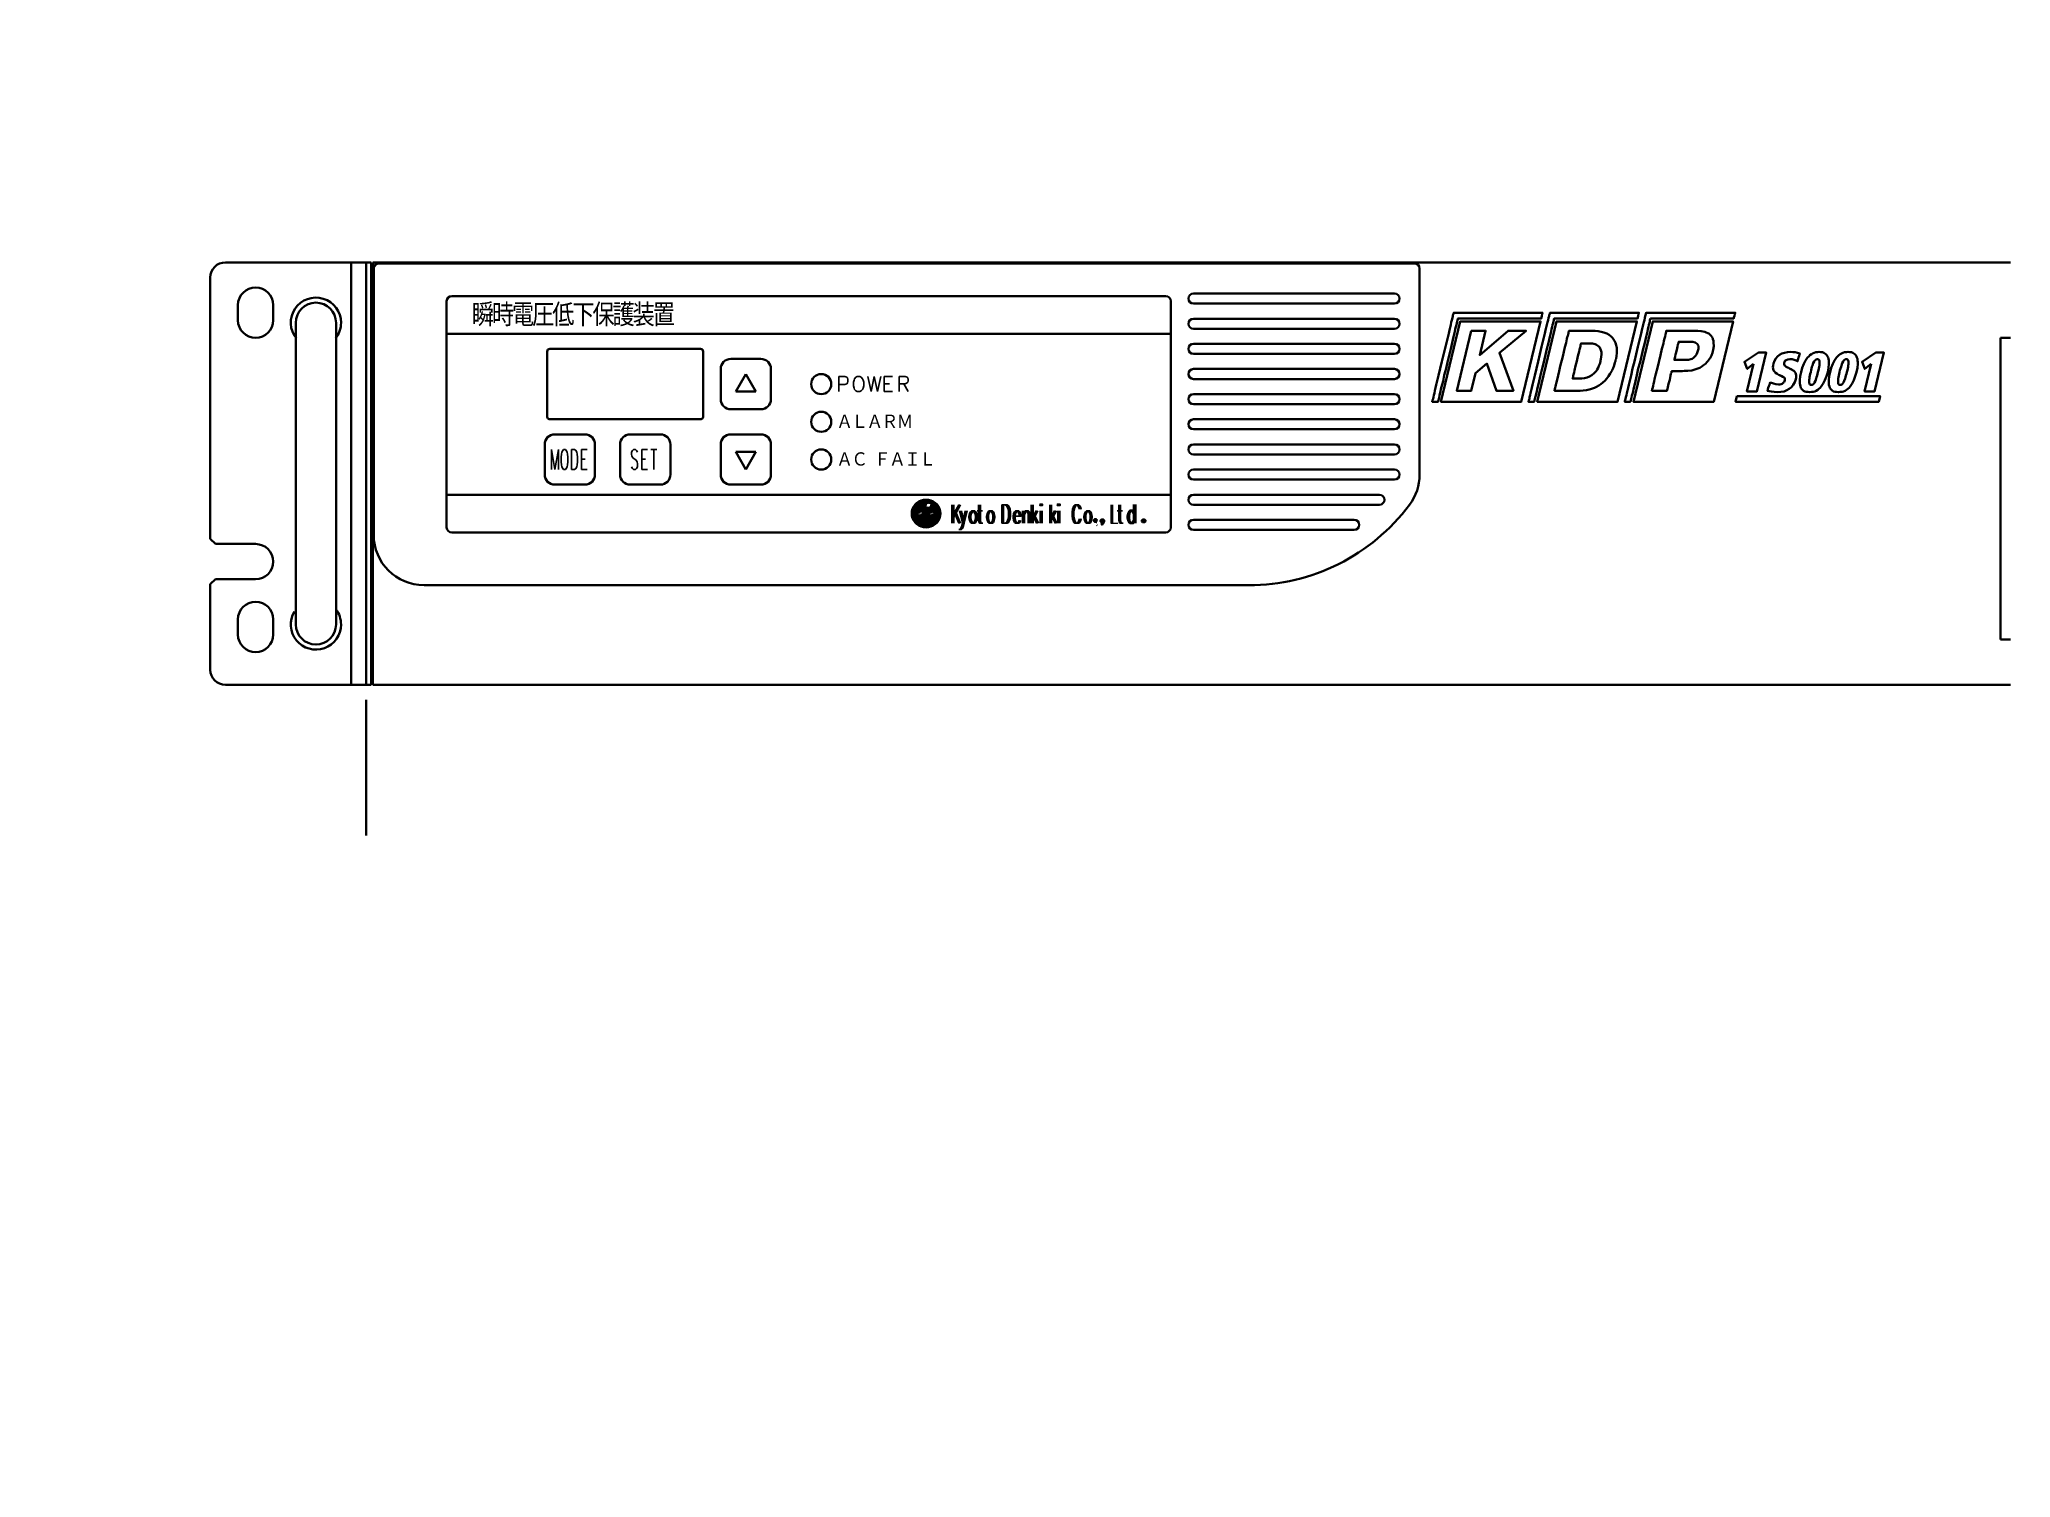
# Paper-space layout 'A3_1_1' of a CAD drawing. Header units: millimetres. Extents: x 0 to 392, y 0 to 286.
# The model-space entities are those that its viewports show. They can reach past a viewport. Long polylines and large blocks are cut down to what shows.
import ezdxf

# ---------------------------------------------------------------- set-up
doc = ezdxf.new("R2010")
doc.units = ezdxf.units.MM
doc.layers.get('0').update_dxf_attribs({"color": 5, "lineweight": 30})
doc.layers.add('PINOFF', color=6, linetype='Continuous', lineweight=9)
doc.layers.get('PINOFF').freeze()
doc.styles.add('BIGFONT', font='txt.shx', dxfattribs={"bigfont": 'bigfont'})
doc.styles.get("Standard").update_dxf_attribs({"font": 'simplex.shx', "width": 0.8, "bigfont": 'extfont.shx'})

psp = doc.layouts.new('A3_1_1')

msp = doc.modelspace()

# ---------------------------------------------------------------- texts
at = {"style": 'BIGFONT', "width": 0.888}
for s, p in [('瞬', (85.483, 228.461)), ('時', (89.483, 228.461)), ('電', (93.483, 228.461)), ('圧', (97.483, 228.461)), ('低', (101.483, 228.461)), ('下', (105.483, 228.461)), ('保', (109.483, 228.461)), ('護', (113.483, 228.461)), ('装', (117.483, 228.461)), ('置', (121.483, 228.461))]:
    msp.add_text(s, height=4.5, dxfattribs=at).set_placement(p)
for s, p in [('P', (157.983, 215.461)), ('O', (160.983, 215.461)), ('W', (163.983, 215.461)), ('E', (166.983, 215.461)), ('R', (169.983, 215.461))]:
    msp.add_text(s, height=3).set_placement(p)
at = {"style": 'BIGFONT'}
for s, p in [('Ａ', (157.983, 207.961)), ('Ｌ', (160.983, 207.961)), ('Ａ', (163.983, 207.961)), ('Ｒ', (166.983, 207.961)), ('Ｍ', (169.983, 207.961)), ('Ａ', (157.983, 200.461)), ('Ｃ', (160.983, 200.461)), ('Ｆ', (165.483, 200.461)), ('Ａ', (168.483, 200.461)), ('Ｉ', (171.483, 200.461)), ('Ｌ', (174.483, 200.461))]:
    msp.add_text(s, height=3, dxfattribs=at).set_placement(p)
for s, height, width, p in [('M', 4, 0.5, (100.983, 199.961)), ('O', 4, 0.5, (102.983, 199.961)), ('D', 4, 0.5, (104.983, 199.961)), ('E', 4, 0.5, (106.983, 199.961)), ('S', 4, 0.5, (116.983, 199.961)), ('E', 4, 0.5, (118.983, 199.961)), ('T', 4, 0.5, (120.983, 199.961)), ('K', 3.667, 0.618, (180.575, 189.286)), ('K', 3.667, 0.618, (180.669, 189.286)), ('K', 3.667, 0.618, (180.763, 189.286)), ('K', 3.667, 0.618, (180.858, 189.286)), ('K', 3.667, 0.618, (180.952, 189.286)), ('t', 3.667, 0.618, (185.769, 189.286)), ('t', 3.667, 0.618, (185.863, 189.286)), ('t', 3.667, 0.618, (185.957, 189.286)), ('t', 3.667, 0.618, (186.052, 189.286)), ('t', 3.667, 0.618, (186.146, 189.286)), ('D', 3.667, 0.618, (190.49, 189.286)), ('D', 3.667, 0.618, (190.585, 189.286)), ('D', 3.667, 0.618, (190.679, 189.286)), ('D', 3.667, 0.618, (190.774, 189.286)), ('D', 3.667, 0.618, (190.868, 189.286)), ('k', 3.667, 0.618, (196.346, 189.286)), ('k', 3.667, 0.618, (196.44, 189.286)), ('k', 3.667, 0.618, (196.534, 189.286)), ('k', 3.667, 0.618, (196.629, 189.286)), ('k', 3.667, 0.618, (196.723, 189.286)), ('i', 3.667, 0.618, (198.14, 189.286)), ('i', 3.667, 0.618, (198.234, 189.286)), ('i', 3.667, 0.618, (198.329, 189.286)), ('i', 3.667, 0.618, (198.423, 189.286)), ('i', 3.667, 0.618, (198.518, 189.286)), ('k', 3.667, 0.618, (200.029, 189.286)), ('k', 3.667, 0.618, (200.123, 189.286)), ('k', 3.667, 0.618, (200.218, 189.286)), ('k', 3.667, 0.618, (200.312, 189.286)), ('k', 3.667, 0.618, (200.406, 189.286)), ('i', 3.667, 0.618, (201.634, 189.286)), ('i', 3.667, 0.618, (201.729, 189.286)), ('i', 3.667, 0.618, (201.823, 189.286)), ('i', 3.667, 0.618, (201.917, 189.286)), ('i', 3.667, 0.618, (202.012, 189.286)), ('C', 3.667, 0.618, (204.562, 189.286)), ('C', 3.667, 0.618, (204.656, 189.286)), ('C', 3.667, 0.618, (204.751, 189.286)), ('C', 3.667, 0.618, (204.845, 189.286)), ('C', 3.667, 0.618, (204.939, 189.286)), ('L', 3.667, 0.54, (212.211, 189.286)), ('L', 3.667, 0.54, (212.306, 189.286)), ('L', 3.667, 0.54, (212.4, 189.286)), ('L', 3.667, 0.54, (212.494, 189.286)), ('L', 3.667, 0.54, (212.589, 189.286)), ('t', 3.667, 0.643, (213.628, 189.286)), ('t', 3.667, 0.643, (213.722, 189.286)), ('t', 3.667, 0.643, (213.817, 189.286)), ('t', 3.667, 0.643, (213.911, 189.286)), ('t', 3.667, 0.643, (214.005, 189.286)), ('d', 3.758, 0.653, (215.516, 189.286)), ('d', 3.758, 0.653, (215.611, 189.286)), ('d', 3.758, 0.653, (215.705, 189.286)), ('d', 3.758, 0.653, (215.8, 189.286)), ('d', 3.758, 0.653, (215.894, 189.286)), ('y', 3.667, 0.618, (182.274, 189.286)), ('y', 3.667, 0.618, (182.369, 189.286)), ('y', 3.667, 0.618, (182.463, 189.286)), ('y', 3.667, 0.618, (182.558, 189.286)), ('y', 3.667, 0.618, (182.652, 189.286)), ('o', 3.667, 0.618, (184.069, 189.286)), ('o', 3.667, 0.618, (184.163, 189.286)), ('o', 3.667, 0.618, (184.258, 189.286)), ('o', 3.667, 0.618, (184.352, 189.286)), ('o', 3.667, 0.618, (184.446, 189.286)), ('o', 3.667, 0.618, (187.563, 189.286)), ('o', 3.667, 0.618, (187.657, 189.286)), ('o', 3.667, 0.618, (187.752, 189.286)), ('o', 3.667, 0.618, (187.846, 189.286)), ('o', 3.667, 0.618, (187.941, 189.286)), ('e', 3.667, 0.618, (192.851, 189.286)), ('e', 3.667, 0.618, (192.946, 189.286)), ('e', 3.667, 0.618, (193.04, 189.286)), ('e', 3.667, 0.618, (193.135, 189.286)), ('e', 3.667, 0.618, (193.229, 189.286)), ('n', 3.667, 0.618, (194.646, 189.286)), ('n', 3.667, 0.618, (194.74, 189.286)), ('n', 3.667, 0.618, (194.835, 189.286)), ('n', 3.667, 0.618, (194.929, 189.286)), ('n', 3.667, 0.618, (195.023, 189.286)), ('o', 3.667, 0.618, (206.923, 189.286)), ('o', 3.667, 0.618, (207.017, 189.286)), ('o', 3.667, 0.618, (207.111, 189.286)), ('o', 3.667, 0.618, (207.206, 189.286)), ('o', 3.667, 0.618, (207.3, 189.286))]:
    msp.add_text(s, height=height, dxfattribs=dict(width=width)).set_placement(p)

# ---------------------------------------------------------------- linework, layer by layer
for p, q in [((64.483, 241.161), (36.483, 241.161)), ((36.483, 241.161), (64.483, 241.161)), ((61.483, 157.161), (61.483, 241.161)), ((64.483, 157.161), (64.483, 241.161)), ((64.483, 241.161), (65.483, 241.161)), ((64.483, 157.161), (64.483, 241.161)), ((65.483, 241.161), (65.483, 157.161)), ((483.183, 241.161), (65.783, 241.161)), ((65.783, 241.161), (65.783, 157.161)), ((65.983, 239.961), (65.983, 186.961)), ((272.983, 240.961), (66.983, 240.961)), ((273.983, 239.961), (273.983, 198.961)), ((33.483, 186.161), (33.483, 238.161)), ((42.483, 236.161), (42.483, 236.161)), ((38.983, 232.661), (38.983, 229.661)), ((45.983, 229.661), (45.983, 232.661)), ((80.483, 233.461), (80.483, 188.461)), ((223.483, 234.461), (81.483, 234.461)), ((224.483, 188.461), (224.483, 233.461)), ((227.983, 233.961), (227.983, 233.961)), ((268.983, 234.961), (228.983, 234.961)), ((228.983, 232.961), (268.983, 232.961)), ((269.983, 233.961), (269.983, 233.961)), ((50.483, 169.161), (50.483, 229.161)), ((58.483, 229.161), (58.483, 169.161)), ((227.983, 228.961), (227.983, 228.961)), ((268.983, 229.961), (228.983, 229.961)), ((228.983, 227.961), (268.983, 227.961)), ((269.983, 228.961), (269.983, 228.961)), ((42.483, 226.161), (42.483, 226.161)), ((80.483, 226.961), (224.483, 226.961)), ((100.483, 223.461), (100.483, 210.461)), ((130.983, 223.961), (100.983, 223.961)), ((131.483, 210.461), (131.483, 223.461)), ((227.983, 223.961), (227.983, 223.961)), ((268.983, 224.961), (228.983, 224.961)), ((269.983, 223.961), (269.983, 223.961)), ((389.483, 226.161), (439.483, 226.161)), ((389.483, 166.161), (389.483, 226.161)), ((389.483, 226.161), (439.483, 226.161)), ((389.483, 166.161), (389.483, 226.161)), ((134.983, 219.961), (134.983, 213.961)), ((142.983, 221.961), (136.983, 221.961)), ((144.983, 213.961), (144.983, 219.961)), ((228.983, 222.961), (268.983, 222.961)), ((268.983, 219.961), (228.983, 219.961)), ((137.983, 215.461), (139.998, 218.952)), ((141.983, 215.461), (139.967, 218.952)), ((227.983, 218.961), (227.983, 218.961)), ((228.983, 217.961), (268.983, 217.961)), ((269.983, 218.961), (269.983, 218.961)), ((136.983, 211.961), (142.983, 211.961)), ((137.983, 215.461), (141.983, 215.461)), ((227.983, 213.961), (227.983, 213.961)), ((268.983, 214.961), (228.983, 214.961)), ((228.983, 212.961), (268.983, 212.961)), ((269.983, 213.961), (269.983, 213.961)), ((100.983, 209.961), (130.983, 209.961)), ((227.983, 208.961), (227.983, 208.961)), ((268.983, 209.961), (228.983, 209.961)), ((228.983, 207.961), (268.983, 207.961)), ((269.983, 208.961), (269.983, 208.961)), ((99.983, 204.961), (99.983, 198.961)), ((107.983, 206.961), (101.983, 206.961)), ((109.983, 198.961), (109.983, 204.961)), ((114.983, 204.961), (114.983, 198.961)), ((122.983, 206.961), (116.983, 206.961)), ((124.983, 198.961), (124.983, 204.961)), ((134.983, 204.961), (134.983, 198.961)), ((142.983, 206.961), (136.983, 206.961)), ((144.983, 198.961), (144.983, 204.961)), ((227.983, 203.961), (227.983, 203.961)), ((268.983, 204.961), (228.983, 204.961)), ((269.983, 203.961), (269.983, 203.961)), ((137.983, 203.461), (139.998, 199.97)), ((137.983, 203.461), (141.983, 203.461)), ((141.983, 203.461), (139.967, 199.97)), ((228.983, 202.961), (268.983, 202.961)), ((268.983, 199.961), (228.983, 199.961)), ((101.983, 196.961), (107.983, 196.961)), ((116.983, 196.961), (122.983, 196.961)), ((136.983, 196.961), (142.983, 196.961)), ((227.983, 198.961), (227.983, 198.961)), ((228.983, 197.961), (268.983, 197.961)), ((269.983, 198.961), (269.983, 198.961)), ((224.483, 194.961), (80.483, 194.961)), ((173.139, 192.096), (173.139, 191.263)), ((173.154, 192.146), (173.154, 191.266)), ((173.168, 191.269), (173.168, 192.179)), ((173.182, 192.208), (173.182, 191.271)), ((173.196, 192.238), (173.196, 191.274)), ((173.211, 192.267), (173.211, 191.28)), ((173.225, 191.28), (173.225, 192.297)), ((173.239, 192.327), (173.239, 191.282)), ((173.253, 192.355), (173.253, 191.285)), ((173.267, 191.288), (173.267, 192.385)), ((173.282, 191.291), (173.282, 192.415)), ((173.296, 192.444), (173.296, 191.293)), ((173.31, 192.473), (173.31, 191.296)), ((173.324, 191.299), (173.324, 192.503)), ((173.339, 191.302), (173.339, 192.533)), ((173.353, 192.561), (173.353, 191.302)), ((173.367, 192.589), (173.367, 191.304)), ((173.381, 191.307), (173.381, 192.609)), ((173.396, 191.31), (173.396, 192.628)), ((173.41, 192.649), (173.41, 191.31)), ((173.424, 192.668), (173.424, 191.313)), ((173.438, 191.315), (173.438, 192.688)), ((173.452, 191.318), (173.452, 192.708)), ((173.467, 192.727), (173.467, 191.318)), ((173.481, 192.746), (173.481, 191.321)), ((173.495, 191.324), (173.495, 192.766)), ((173.509, 191.324), (173.509, 192.786)), ((173.524, 192.806), (173.524, 191.326)), ((173.538, 192.825), (173.538, 191.329)), ((173.552, 191.329), (173.552, 192.844)), ((173.566, 191.332), (173.566, 192.864)), ((173.581, 192.884), (173.581, 191.332)), ((173.595, 192.904), (173.595, 191.335)), ((173.609, 191.337), (173.609, 192.923)), ((173.623, 191.337), (173.623, 192.943)), ((173.638, 192.963), (173.638, 191.34)), ((173.652, 192.981), (173.652, 191.34)), ((173.666, 191.343), (173.666, 192.995)), ((173.68, 191.343), (173.68, 193.009)), ((173.694, 193.023), (173.694, 191.346)), ((173.709, 193.036), (173.709, 191.346)), ((173.723, 191.348), (173.723, 193.05)), ((173.737, 191.348), (173.737, 193.064)), ((173.751, 193.078), (173.751, 191.351)), ((173.766, 193.091), (173.766, 191.351)), ((173.78, 191.354), (173.78, 193.105)), ((173.794, 191.354), (173.794, 193.119)), ((173.808, 193.132), (173.808, 191.357)), ((173.823, 193.146), (173.823, 191.357)), ((173.837, 191.359), (173.837, 193.16)), ((173.851, 191.359), (173.851, 193.173)), ((173.865, 193.187), (173.865, 191.362)), ((173.88, 193.201), (173.88, 191.362)), ((173.894, 191.362), (173.894, 193.215)), ((173.908, 191.365), (173.908, 193.229)), ((173.922, 193.242), (173.922, 191.365)), ((173.936, 193.256), (173.936, 191.368)), ((173.951, 191.368), (173.951, 193.27)), ((173.965, 191.37), (173.965, 193.284)), ((173.979, 193.297), (173.979, 191.37)), ((173.993, 193.311), (173.993, 191.37)), ((174.008, 191.373), (174.008, 193.322)), ((174.022, 191.373), (174.022, 193.332)), ((174.036, 193.342), (174.036, 191.373)), ((174.05, 193.351), (174.05, 191.376)), ((174.065, 191.376), (174.065, 193.361)), ((174.079, 191.377), (174.079, 193.37)), ((174.093, 193.381), (174.093, 191.378)), ((174.107, 193.389), (174.107, 191.379)), ((174.122, 191.38), (174.122, 193.4)), ((174.136, 191.381), (174.136, 193.409)), ((174.15, 193.419), (174.15, 191.381)), ((174.164, 193.428), (174.164, 191.382)), ((174.178, 191.384), (174.178, 193.438)), ((174.193, 191.384), (174.193, 193.448)), ((174.207, 193.458), (174.207, 191.385)), ((174.221, 193.467), (174.221, 191.386)), ((174.235, 191.387), (174.235, 193.477)), ((174.25, 191.388), (174.25, 193.486)), ((174.264, 193.496), (174.264, 191.388)), ((174.278, 193.505), (174.278, 191.39)), ((174.292, 191.39), (174.292, 193.515)), ((174.307, 191.391), (174.307, 193.525)), ((174.321, 193.535), (174.321, 191.392)), ((174.335, 193.544), (174.335, 191.392)), ((174.349, 191.394), (174.349, 193.553)), ((174.364, 191.394), (174.364, 193.563)), ((174.378, 193.572), (174.378, 191.395)), ((174.392, 193.582), (174.392, 191.395)), ((174.406, 191.396), (174.406, 193.592)), ((174.42, 191.398), (174.42, 193.599)), ((174.435, 193.604), (174.435, 191.398)), ((174.449, 193.612), (174.449, 191.398)), ((174.463, 191.399), (174.463, 193.618)), ((174.477, 191.4), (174.477, 193.624)), ((174.492, 193.631), (174.492, 191.401)), ((174.506, 193.637), (174.506, 191.401)), ((174.52, 191.402), (174.52, 193.643)), ((174.534, 191.402), (174.534, 193.649)), ((174.549, 193.656), (174.549, 191.418)), ((174.563, 193.662), (174.563, 191.438)), ((174.577, 191.458), (174.577, 193.669)), ((174.591, 191.478), (174.591, 193.676)), ((174.606, 193.681), (174.606, 191.497)), ((174.62, 193.689), (174.62, 191.516)), ((174.634, 191.535), (174.634, 193.695)), ((174.648, 191.555), (174.648, 193.701)), ((174.662, 193.707), (174.662, 191.574)), ((174.677, 193.714), (174.677, 191.594)), ((174.691, 191.612), (174.691, 193.72)), ((174.705, 191.631), (174.705, 193.727)), ((174.719, 193.733), (174.719, 191.648)), ((174.734, 193.74), (174.734, 191.666)), ((174.748, 191.685), (174.748, 193.746)), ((174.762, 191.703), (174.762, 193.753)), ((174.776, 193.759), (174.776, 191.722)), ((174.791, 193.765), (174.791, 191.739)), ((174.805, 191.758), (174.805, 193.772)), ((174.819, 191.775), (174.819, 193.778)), ((174.833, 193.784), (174.833, 191.793)), ((174.848, 193.791), (174.848, 191.81)), ((174.862, 191.826), (174.862, 193.796)), ((174.876, 191.843), (174.876, 193.799)), ((174.89, 193.803), (174.89, 191.86)), ((174.904, 193.807), (174.904, 191.877)), ((174.919, 191.894), (174.919, 193.811)), ((174.933, 191.912), (174.933, 193.815)), ((174.947, 193.818), (174.947, 191.929)), ((175.104, 192.103), (174.958, 191.94)), ((174.961, 193.821), (174.961, 191.945)), ((174.976, 191.961), (174.976, 193.826)), ((174.99, 191.976), (174.99, 193.829)), ((175.004, 193.833), (175.004, 191.992)), ((175.018, 193.837), (175.018, 192.008)), ((175.033, 192.024), (175.033, 193.841)), ((175.047, 192.04), (175.047, 193.844)), ((175.061, 193.848), (175.061, 192.055)), ((175.075, 193.851), (175.075, 192.072)), ((175.089, 192.088), (175.089, 193.854)), ((175.104, 192.104), (175.104, 193.859)), ((175.254, 192.26), (175.104, 192.103)), ((175.118, 193.862), (175.118, 192.118)), ((175.132, 193.866), (175.132, 192.133)), ((175.146, 192.148), (175.146, 193.87)), ((175.161, 192.162), (175.161, 193.873)), ((175.175, 193.877), (175.175, 192.177)), ((175.189, 193.881), (175.189, 192.193)), ((175.203, 192.207), (175.203, 193.885)), ((175.218, 192.222), (175.218, 193.889)), ((175.232, 193.892), (175.232, 192.237)), ((175.246, 193.896), (175.246, 192.252)), ((175.408, 192.41), (175.254, 192.26)), ((175.26, 192.266), (175.26, 193.9)), ((175.275, 192.281), (175.275, 193.903)), ((175.289, 193.906), (175.289, 192.294)), ((175.303, 193.91), (175.303, 192.308)), ((175.317, 192.322), (175.317, 193.914)), ((175.331, 192.336), (175.331, 193.918)), ((175.346, 193.92), (175.346, 192.349)), ((175.36, 193.921), (175.36, 192.363)), ((175.374, 192.377), (175.374, 193.922)), ((175.388, 192.391), (175.388, 193.923)), ((175.403, 193.924), (175.403, 192.404)), ((175.565, 192.552), (175.408, 192.41)), ((175.417, 193.926), (175.417, 192.418)), ((175.431, 192.431), (175.431, 193.927)), ((175.445, 192.443), (175.445, 193.928)), ((175.46, 193.929), (175.46, 192.457)), ((175.474, 193.931), (175.474, 192.47)), ((175.488, 192.483), (175.488, 193.932)), ((175.502, 192.496), (175.502, 193.933)), ((175.517, 193.934), (175.517, 192.509)), ((175.531, 193.936), (175.531, 192.522)), ((175.687, 192.14), (175.533, 191.989)), ((175.545, 192.535), (175.545, 193.936)), ((175.559, 192.547), (175.559, 193.938)), ((175.722, 192.685), (175.565, 192.552)), ((175.573, 193.939), (175.573, 192.56)), ((175.588, 193.94), (175.588, 192.572)), ((175.602, 192.584), (175.602, 193.941)), ((175.616, 192.596), (175.616, 193.942)), ((175.63, 193.944), (175.63, 192.608)), ((175.63, 192.084), (175.63, 191.43)), ((175.645, 193.945), (175.645, 192.62)), ((175.645, 192.098), (175.645, 191.43)), ((175.659, 192.633), (175.659, 193.946)), ((175.659, 192.112), (175.659, 191.43)), ((175.673, 192.644), (175.673, 193.947)), ((175.673, 192.126), (175.673, 191.43)), ((175.687, 193.948), (175.687, 192.657)), ((175.843, 192.282), (175.687, 192.14)), ((175.687, 192.14), (175.687, 191.43)), ((175.702, 193.95), (175.702, 192.668)), ((175.702, 192.153), (175.702, 191.43)), ((175.716, 192.68), (175.716, 193.951)), ((175.716, 192.166), (175.716, 191.43)), ((175.722, 192.685), (175.765, 192.719)), ((175.73, 192.692), (175.73, 193.952)), ((175.73, 192.179), (175.73, 191.43)), ((175.744, 193.953), (175.744, 192.703)), ((175.744, 192.192), (175.744, 191.431)), ((175.759, 193.954), (175.759, 192.979)), ((175.759, 192.741), (175.759, 192.714)), ((175.759, 192.205), (175.759, 191.431)), ((175.773, 193.028), (175.773, 193.955)), ((175.773, 192.218), (175.773, 191.431)), ((175.787, 193.064), (175.787, 193.957)), ((175.787, 192.231), (175.787, 191.431)), ((175.801, 193.958), (175.801, 193.094)), ((175.801, 192.243), (175.801, 191.431)), ((175.815, 193.959), (175.815, 193.12)), ((175.815, 192.256), (175.815, 191.431)), ((175.83, 193.143), (175.83, 193.961)), ((175.83, 192.269), (175.83, 191.431)), ((176.002, 192.416), (175.843, 192.282)), ((175.844, 193.163), (175.844, 193.959)), ((175.844, 192.282), (175.844, 191.431)), ((175.858, 193.958), (175.858, 193.182)), ((175.858, 192.294), (175.858, 191.431)), ((175.872, 193.957), (175.872, 193.198)), ((175.872, 192.306), (175.872, 191.431)), ((175.887, 193.214), (175.887, 193.955)), ((175.887, 192.318), (175.887, 191.431)), ((175.901, 193.228), (175.901, 193.955)), ((175.901, 192.33), (175.901, 191.431)), ((175.915, 193.953), (175.915, 193.242)), ((175.915, 192.342), (175.915, 191.431)), ((175.929, 193.953), (175.929, 193.254)), ((175.929, 192.354), (175.929, 191.43)), ((175.944, 193.266), (175.944, 193.952)), ((175.944, 192.367), (175.944, 191.43)), ((175.958, 193.277), (175.958, 193.95)), ((175.958, 192.379), (175.958, 191.43)), ((175.972, 193.948), (175.972, 193.287)), ((175.972, 192.391), (175.972, 191.43)), ((175.986, 193.947), (175.986, 193.296)), ((175.986, 192.403), (175.986, 191.43)), ((176.001, 193.305), (176.001, 193.946)), ((176.001, 192.415), (176.001, 191.43)), ((176.015, 193.313), (176.015, 193.945)), ((176.015, 192.408), (176.015, 191.43)), ((176.029, 193.944), (176.029, 193.321)), ((176.029, 192.401), (176.029, 191.43)), ((176.043, 193.942), (176.043, 193.328)), ((176.043, 192.394), (176.043, 191.43)), ((176.057, 193.335), (176.057, 193.942)), ((176.057, 192.387), (176.057, 191.43)), ((176.072, 193.341), (176.072, 193.94)), ((176.072, 192.381), (176.072, 191.43)), ((176.086, 193.939), (176.086, 193.347)), ((176.086, 192.375), (176.086, 191.43)), ((176.1, 193.938), (176.1, 193.352)), ((176.1, 192.37), (176.1, 191.43)), ((176.114, 193.357), (176.114, 193.937)), ((176.114, 192.365), (176.114, 191.429)), ((176.129, 193.361), (176.129, 193.935)), ((176.129, 192.361), (176.129, 191.429)), ((176.143, 193.935), (176.143, 193.365)), ((176.143, 192.357), (176.143, 191.429)), ((176.157, 193.933), (176.157, 193.368)), ((176.157, 192.353), (176.157, 191.429)), ((176.171, 193.372), (176.171, 193.932)), ((176.171, 192.35), (176.171, 191.429)), ((176.186, 193.374), (176.186, 193.931)), ((176.186, 192.347), (176.186, 191.429)), ((176.2, 193.929), (176.2, 193.377)), ((176.2, 192.345), (176.2, 191.428)), ((176.214, 193.928), (176.214, 193.379)), ((176.214, 192.343), (176.214, 191.428)), ((176.228, 193.38), (176.228, 193.927)), ((176.228, 192.341), (176.228, 191.428)), ((176.243, 193.382), (176.243, 193.926)), ((176.243, 192.34), (176.243, 191.428)), ((176.257, 193.924), (176.257, 193.383)), ((176.257, 192.339), (176.257, 191.428)), ((176.271, 193.924), (176.271, 193.383)), ((176.271, 192.339), (176.271, 191.428)), ((176.285, 193.383), (176.285, 193.922)), ((176.285, 192.338), (176.285, 191.427)), ((176.299, 193.383), (176.299, 193.921)), ((176.299, 192.339), (176.299, 191.427)), ((176.314, 193.92), (176.314, 193.383)), ((176.314, 192.339), (176.314, 191.427)), ((176.328, 193.917), (176.328, 193.382)), ((176.328, 192.34), (176.328, 191.427)), ((176.342, 193.38), (176.342, 193.914)), ((176.342, 192.341), (176.342, 191.427)), ((176.356, 193.379), (176.356, 193.911)), ((176.356, 192.343), (176.356, 191.426)), ((176.371, 193.906), (176.371, 193.377)), ((176.371, 192.345), (176.371, 191.426)), ((176.385, 193.903), (176.385, 193.374)), ((176.385, 192.347), (176.385, 191.426)), ((176.399, 193.372), (176.399, 193.9)), ((176.399, 192.35), (176.399, 191.425)), ((176.413, 193.368), (176.413, 193.896)), ((176.413, 192.353), (176.413, 191.425)), ((176.428, 193.892), (176.428, 193.365)), ((176.428, 192.357), (176.428, 191.425)), ((176.442, 193.889), (176.442, 193.361)), ((176.442, 192.361), (176.442, 191.425)), ((176.456, 193.357), (176.456, 193.885)), ((176.456, 192.365), (176.456, 191.424)), ((176.47, 193.352), (176.47, 193.881)), ((176.47, 192.37), (176.47, 191.424)), ((176.484, 193.877), (176.484, 193.347)), ((176.484, 192.375), (176.484, 191.424)), ((176.499, 193.873), (176.499, 193.341)), ((176.499, 192.381), (176.499, 191.423)), ((176.513, 193.335), (176.513, 193.87)), ((176.513, 192.387), (176.513, 191.423)), ((176.527, 193.328), (176.527, 193.867)), ((176.527, 192.394), (176.527, 191.423)), ((176.541, 193.862), (176.541, 193.321)), ((176.541, 192.401), (176.541, 191.423)), ((176.556, 193.859), (176.556, 193.313)), ((176.556, 192.408), (176.556, 191.422)), ((176.57, 193.305), (176.57, 193.855)), ((176.57, 192.417), (176.57, 191.422)), ((176.584, 193.296), (176.584, 193.852)), ((176.584, 192.425), (176.584, 191.422)), ((176.598, 193.848), (176.598, 193.287)), ((176.598, 192.435), (176.598, 191.421)), ((176.613, 193.844), (176.613, 193.277)), ((176.613, 192.445), (176.613, 191.421)), ((176.627, 193.266), (176.627, 193.841)), ((176.627, 192.456), (176.627, 191.42)), ((176.641, 193.254), (176.641, 193.837)), ((176.641, 192.467), (176.641, 191.42)), ((176.749, 193.284), (176.648, 193.249)), ((176.655, 193.833), (176.655, 193.251)), ((176.655, 192.48), (176.655, 191.42)), ((176.67, 193.829), (176.67, 193.257)), ((176.67, 192.493), (176.67, 191.419)), ((176.684, 193.262), (176.684, 193.826)), ((176.684, 192.508), (176.684, 191.419)), ((176.698, 193.266), (176.698, 193.821)), ((176.698, 192.523), (176.698, 191.418)), ((176.712, 193.818), (176.712, 193.271)), ((176.712, 192.54), (176.712, 191.418)), ((176.726, 193.815), (176.726, 193.276)), ((176.726, 192.559), (176.726, 191.417)), ((176.741, 193.281), (176.741, 193.811)), ((176.741, 192.579), (176.741, 191.417)), ((176.872, 193.314), (176.749, 193.284)), ((176.755, 193.286), (176.755, 193.807)), ((176.755, 192.602), (176.755, 191.417)), ((176.769, 193.803), (176.769, 193.289)), ((176.769, 192.628), (176.769, 191.416)), ((176.783, 193.8), (176.783, 193.292)), ((176.783, 192.657), (176.783, 191.416)), ((176.798, 193.296), (176.798, 193.797)), ((176.798, 192.694), (176.798, 191.415)), ((176.812, 193.299), (176.812, 193.791)), ((176.812, 192.742), (176.812, 191.415)), ((176.897, 192.968), (176.821, 192.935)), ((176.826, 193.784), (176.826, 193.303)), ((176.826, 192.938), (176.826, 191.415)), ((176.84, 193.777), (176.84, 193.306)), ((176.84, 192.944), (176.84, 191.414)), ((176.855, 193.31), (176.855, 193.771)), ((176.855, 192.95), (176.855, 191.413)), ((176.869, 193.314), (176.869, 193.766)), ((176.869, 192.956), (176.869, 191.413)), ((176.986, 193.329), (176.872, 193.314)), ((176.883, 193.759), (176.883, 193.316)), ((176.883, 192.962), (176.883, 191.412)), ((176.897, 193.752), (176.897, 193.317)), ((177.028, 193.013), (176.897, 192.968)), ((176.897, 192.968), (176.897, 191.412)), ((176.912, 193.32), (176.912, 193.746)), ((176.912, 192.973), (176.912, 191.411)), ((176.926, 193.322), (176.926, 193.74)), ((176.926, 192.978), (176.926, 191.412)), ((176.94, 193.733), (176.94, 193.323)), ((176.94, 192.983), (176.94, 191.433)), ((176.954, 193.727), (176.954, 193.325)), ((176.954, 192.988), (176.954, 191.456)), ((176.968, 193.327), (176.968, 193.721)), ((176.968, 192.993), (176.968, 191.478)), ((176.983, 193.329), (176.983, 193.714)), ((176.983, 192.998), (176.983, 191.501)), ((177.09, 193.33), (176.986, 193.329)), ((176.997, 193.708), (176.997, 193.329)), ((176.997, 193.002), (176.997, 191.524)), ((177.011, 193.701), (177.011, 193.33)), ((177.011, 193.007), (177.011, 191.546)), ((177.025, 193.33), (177.025, 193.695)), ((177.025, 193.012), (177.025, 191.569)), ((177.151, 193.043), (177.028, 193.013)), ((177.04, 193.33), (177.04, 193.689)), ((177.04, 193.016), (177.04, 191.592)), ((177.054, 193.682), (177.054, 193.33)), ((177.054, 193.019), (177.054, 191.615)), ((177.068, 193.676), (177.068, 193.33)), ((177.068, 193.023), (177.068, 191.64)), ((177.082, 193.33), (177.082, 193.669)), ((177.082, 193.026), (177.082, 191.665)), ((177.184, 193.315), (177.09, 193.33)), ((177.097, 193.328), (177.097, 193.662)), ((177.097, 193.03), (177.097, 191.69)), ((177.111, 193.656), (177.111, 193.326)), ((177.111, 193.034), (177.111, 191.714)), ((177.125, 193.65), (177.125, 193.324)), ((177.125, 193.037), (177.125, 191.739)), ((177.139, 193.321), (177.139, 193.644)), ((177.139, 193.041), (177.139, 191.764)), ((177.265, 193.059), (177.151, 193.043)), ((177.154, 193.32), (177.154, 193.638)), ((177.154, 193.044), (177.154, 191.79)), ((177.168, 193.631), (177.168, 193.317)), ((177.168, 193.046), (177.168, 191.817)), ((177.182, 193.624), (177.182, 193.315)), ((177.182, 193.048), (177.182, 191.845)), ((177.266, 193.285), (177.184, 193.315)), ((177.196, 193.31), (177.196, 193.618)), ((177.196, 193.049), (177.196, 191.872)), ((177.21, 193.305), (177.21, 193.612)), ((177.21, 193.051), (177.21, 191.9)), ((177.225, 193.605), (177.225, 193.3)), ((177.225, 193.053), (177.225, 191.927)), ((177.235, 191.946), (177.309, 192.109)), ((177.239, 193.599), (177.239, 193.294)), ((177.239, 193.055), (177.239, 191.956)), ((177.253, 193.29), (177.253, 193.592)), ((177.253, 193.057), (177.253, 191.987)), ((177.369, 193.059), (177.265, 193.059)), ((177.336, 193.24), (177.266, 193.285)), ((177.267, 193.284), (177.267, 193.583)), ((177.267, 193.059), (177.267, 192.017)), ((177.282, 193.573), (177.282, 193.275)), ((177.282, 193.059), (177.282, 192.048)), ((177.296, 193.563), (177.296, 193.266)), ((177.296, 193.059), (177.296, 192.079)), ((177.309, 192.109), (177.372, 192.266)), ((177.31, 193.554), (177.31, 193.257)), ((177.31, 193.059), (177.31, 192.11)), ((177.324, 193.248), (177.324, 193.544)), ((177.324, 193.059), (177.324, 192.146)), ((177.393, 193.181), (177.337, 193.239)), ((177.339, 193.237), (177.339, 193.535)), ((177.339, 193.059), (177.339, 192.182)), ((177.353, 193.524), (177.353, 193.223)), ((177.353, 193.059), (177.353, 192.217)), ((177.367, 193.515), (177.367, 193.208)), ((177.367, 193.059), (177.367, 192.253)), ((177.462, 193.044), (177.369, 193.059)), ((177.372, 192.266), (177.422, 192.415)), ((177.381, 193.194), (177.381, 193.505)), ((177.381, 193.057), (177.381, 192.293)), ((177.438, 193.108), (177.393, 193.181)), ((177.396, 193.179), (177.396, 193.496)), ((177.396, 193.055), (177.396, 192.336)), ((177.41, 193.486), (177.41, 193.155)), ((177.41, 193.052), (177.41, 192.379)), ((177.422, 192.415), (177.459, 192.557)), ((177.424, 193.477), (177.424, 193.132)), ((177.424, 193.05), (177.424, 192.423)), ((177.438, 193.108), (177.438, 193.467)), ((177.469, 193.022), (177.438, 193.108)), ((177.438, 193.048), (177.438, 192.478)), ((177.452, 193.458), (177.452, 193.069)), ((177.452, 193.046), (177.452, 192.533)), ((177.459, 192.557), (177.482, 192.69)), ((177.544, 193.014), (177.462, 193.044)), ((177.467, 193.448), (177.467, 193.042)), ((177.467, 193.03), (177.467, 192.603)), ((177.487, 192.923), (177.469, 193.022)), ((177.481, 193.438), (177.481, 193.037)), ((177.481, 192.958), (177.481, 192.684)), ((177.482, 192.69), (177.491, 192.812)), ((177.491, 192.812), (177.487, 192.923)), ((177.495, 193.032), (177.495, 193.428)), ((177.509, 193.027), (177.509, 193.419)), ((177.524, 193.409), (177.524, 193.021)), ((177.538, 193.4), (177.538, 193.016)), ((177.614, 192.97), (177.544, 193.014)), ((177.552, 193.009), (177.552, 193.39)), ((177.566, 193.001), (177.566, 193.381)), ((177.581, 193.371), (177.581, 192.991)), ((177.595, 193.361), (177.595, 192.983)), ((177.609, 192.974), (177.609, 193.351)), ((177.672, 192.911), (177.616, 192.969)), ((177.623, 192.961), (177.623, 193.342)), ((177.638, 193.332), (177.638, 192.946)), ((177.651, 191.995), (177.701, 192.145)), ((177.652, 193.323), (177.652, 192.932)), ((177.666, 192.918), (177.666, 193.311)), ((177.717, 192.838), (177.672, 192.911)), ((177.68, 192.898), (177.68, 193.298)), ((177.68, 192.083), (177.68, 191.369)), ((177.694, 193.283), (177.694, 192.875)), ((177.694, 192.126), (177.694, 191.368)), ((177.701, 192.145), (177.737, 192.286)), ((177.709, 193.269), (177.709, 192.851)), ((177.709, 192.175), (177.709, 191.367)), ((177.748, 192.751), (177.717, 192.838)), ((177.723, 192.82), (177.723, 193.256)), ((177.723, 191.366), (177.723, 192.23)), ((177.737, 193.243), (177.737, 192.781)), ((177.737, 192.286), (177.76, 192.419)), ((177.737, 191.365), (177.737, 192.285)), ((177.766, 192.652), (177.748, 192.751)), ((177.751, 193.229), (177.751, 192.734)), ((177.751, 192.366), (177.751, 191.363)), ((177.76, 192.419), (177.77, 192.541)), ((177.766, 193.216), (177.766, 192.655)), ((177.77, 192.541), (177.766, 192.652)), ((177.766, 192.482), (177.766, 191.362)), ((177.78, 191.361), (177.78, 193.202)), ((177.794, 193.188), (177.794, 191.36)), ((177.808, 193.174), (177.808, 191.359)), ((177.823, 191.357), (177.823, 193.161)), ((177.837, 191.356), (177.837, 193.146)), ((177.851, 193.132), (177.851, 191.355)), ((177.865, 193.119), (177.865, 191.354)), ((177.88, 191.353), (177.88, 193.105)), ((177.894, 191.351), (177.894, 193.091)), ((177.908, 193.077), (177.908, 191.35)), ((177.922, 193.064), (177.922, 191.348)), ((177.936, 191.347), (177.936, 193.05)), ((177.951, 191.345), (177.951, 193.035)), ((177.965, 193.022), (177.965, 191.344)), ((177.979, 193.008), (177.979, 191.343)), ((177.993, 191.341), (177.993, 192.994)), ((178.008, 191.34), (178.008, 192.981)), ((178.022, 192.963), (178.022, 191.338)), ((178.036, 192.943), (178.036, 191.337)), ((178.05, 191.335), (178.05, 192.924)), ((178.065, 191.334), (178.065, 192.904)), ((178.079, 192.883), (178.079, 191.332)), ((178.093, 192.864), (178.093, 191.33)), ((178.107, 191.329), (178.107, 192.844)), ((178.121, 191.327), (178.121, 192.825)), ((178.136, 192.806), (178.136, 191.325)), ((178.15, 192.787), (178.15, 191.323)), ((178.164, 191.322), (178.164, 192.766)), ((178.178, 191.32), (178.178, 192.747)), ((178.193, 192.727), (178.193, 191.318)), ((178.207, 192.707), (178.207, 191.316)), ((178.221, 191.314), (178.221, 192.688)), ((178.235, 191.312), (178.235, 192.668)), ((178.25, 192.649), (178.25, 191.31)), ((178.264, 192.629), (178.264, 191.308)), ((178.278, 191.306), (178.278, 192.61)), ((178.292, 191.304), (178.292, 192.59)), ((178.307, 192.561), (178.307, 191.302)), ((178.321, 192.532), (178.321, 191.3)), ((178.335, 191.298), (178.335, 192.503)), ((178.349, 191.295), (178.349, 192.473)), ((178.363, 192.444), (178.363, 191.293)), ((178.378, 192.414), (178.378, 191.29)), ((178.392, 191.288), (178.392, 192.385)), ((178.406, 191.285), (178.406, 192.355)), ((178.42, 192.326), (178.42, 191.282)), ((178.435, 192.297), (178.435, 191.28)), ((178.449, 191.277), (178.449, 192.267)), ((178.463, 191.274), (178.463, 192.237)), ((178.477, 192.209), (178.477, 191.271)), ((178.492, 192.179), (178.492, 191.268)), ((178.506, 191.265), (178.506, 192.148)), ((178.52, 191.262), (178.52, 192.097)), ((227.983, 193.961), (227.983, 193.961)), ((265.983, 194.961), (228.983, 194.961)), ((228.983, 192.961), (265.983, 192.961)), ((266.983, 193.961), (266.983, 193.961)), ((173.037, 191.234), (172.983, 191.211)), ((172.983, 191.211), (173.037, 191.188)), ((172.997, 191.362), (172.997, 191.217)), ((172.997, 191.205), (172.997, 191.054)), ((173.011, 191.524), (173.011, 191.223)), ((173.011, 191.199), (173.011, 190.896)), ((173.025, 191.681), (173.025, 191.229)), ((173.025, 191.193), (173.025, 190.74)), ((173.113, 191.256), (173.037, 191.234)), ((173.037, 191.188), (173.113, 191.166)), ((173.04, 191.736), (173.04, 191.234)), ((173.04, 191.188), (173.04, 190.683)), ((173.054, 191.238), (173.054, 191.788)), ((173.054, 191.183), (173.054, 190.632)), ((173.068, 191.841), (173.068, 191.242)), ((173.068, 191.179), (173.068, 190.581)), ((173.082, 191.89), (173.082, 191.247)), ((173.082, 190.53), (173.082, 191.175)), ((173.097, 191.942), (173.097, 191.252)), ((173.097, 191.171), (173.097, 190.479)), ((173.111, 191.258), (173.111, 191.995)), ((173.111, 191.167), (173.111, 190.427)), ((173.21, 191.277), (173.113, 191.256)), ((173.113, 191.166), (173.21, 191.145)), ((173.125, 192.044), (173.125, 191.26)), ((173.125, 191.163), (173.125, 190.375)), ((173.139, 190.325), (173.139, 191.16)), ((173.154, 191.157), (173.154, 190.273)), ((173.168, 191.153), (173.168, 190.243)), ((173.182, 191.15), (173.182, 190.213)), ((173.196, 190.184), (173.196, 191.147)), ((173.326, 191.298), (173.21, 191.277)), ((173.21, 191.145), (173.326, 191.124)), ((173.211, 191.145), (173.211, 190.154)), ((173.225, 191.142), (173.225, 190.125)), ((173.239, 191.139), (173.239, 190.095)), ((173.253, 190.066), (173.253, 191.137)), ((173.267, 191.134), (173.267, 190.037)), ((173.282, 191.132), (173.282, 190.007)), ((173.296, 189.977), (173.296, 191.129)), ((173.31, 189.948), (173.31, 191.127)), ((173.324, 191.124), (173.324, 189.919)), ((173.462, 191.317), (173.326, 191.298)), ((173.326, 191.124), (173.462, 191.104)), ((173.339, 191.122), (173.339, 189.888)), ((173.353, 189.859), (173.353, 191.12)), ((173.367, 189.832), (173.367, 191.118)), ((173.381, 191.116), (173.381, 189.812)), ((173.396, 191.114), (173.396, 189.793)), ((173.41, 189.773), (173.41, 191.112)), ((173.424, 189.753), (173.424, 191.11)), ((173.438, 191.108), (173.438, 189.734)), ((173.452, 191.106), (173.452, 189.714)), ((173.615, 191.336), (173.462, 191.317)), ((173.462, 191.104), (173.615, 191.086)), ((173.467, 189.695), (173.467, 191.104)), ((173.481, 189.675), (173.481, 191.102)), ((173.495, 191.101), (173.495, 189.655)), ((173.509, 191.099), (173.509, 189.635)), ((173.524, 189.616), (173.524, 191.097)), ((173.538, 189.596), (173.538, 191.095)), ((173.552, 191.093), (173.552, 189.577)), ((173.566, 191.091), (173.566, 189.557)), ((173.581, 189.538), (173.581, 191.09)), ((173.595, 189.518), (173.595, 191.088)), ((173.609, 191.086), (173.609, 189.498)), ((173.786, 191.353), (173.615, 191.336)), ((173.615, 191.086), (173.786, 191.069)), ((173.623, 191.085), (173.623, 189.478)), ((173.638, 189.459), (173.638, 191.084)), ((173.652, 189.441), (173.652, 191.082)), ((173.666, 191.08), (173.666, 189.427)), ((173.68, 191.079), (173.68, 189.413)), ((173.694, 189.399), (173.694, 191.078)), ((173.709, 189.385), (173.709, 191.076)), ((173.723, 191.075), (173.723, 189.372)), ((173.737, 191.073), (173.737, 189.358)), ((173.751, 189.345), (173.751, 191.072)), ((173.766, 189.33), (173.766, 191.071)), ((173.78, 191.069), (173.78, 189.317)), ((173.971, 191.369), (173.786, 191.353)), ((173.786, 191.069), (173.971, 191.053)), ((173.794, 191.068), (173.794, 189.303)), ((173.808, 189.29), (173.808, 191.067)), ((173.823, 189.275), (173.823, 191.066)), ((173.837, 191.064), (173.837, 189.261)), ((173.851, 191.063), (173.851, 189.248)), ((173.865, 189.234), (173.865, 191.062)), ((173.88, 189.22), (173.88, 191.061)), ((173.899, 190.003), (173.889, 189.88)), ((173.889, 189.88), (173.894, 189.769)), ((173.894, 191.059), (173.894, 189.938)), ((173.894, 189.769), (173.911, 189.67)), ((173.894, 189.767), (173.894, 189.207)), ((173.922, 190.135), (173.899, 190.003)), ((173.908, 191.058), (173.908, 190.056)), ((173.908, 189.687), (173.908, 189.193)), ((173.911, 189.67), (173.943, 189.584)), ((173.922, 190.136), (173.922, 191.057)), ((173.959, 190.277), (173.922, 190.135)), ((173.922, 189.179), (173.922, 189.641)), ((173.936, 191.056), (173.936, 190.191)), ((173.936, 189.601), (173.936, 189.166)), ((173.943, 189.584), (173.987, 189.511)), ((173.951, 190.246), (173.951, 191.055)), ((173.951, 189.571), (173.951, 189.152)), ((174.009, 190.427), (173.959, 190.277)), ((173.965, 191.054), (173.965, 190.295)), ((173.965, 189.137), (173.965, 189.548)), ((174.172, 191.383), (173.971, 191.369)), ((173.971, 191.053), (174.172, 191.039)), ((173.979, 190.339), (173.979, 191.053)), ((173.979, 189.524), (173.979, 189.124)), ((173.987, 189.511), (174.045, 189.452)), ((173.993, 191.051), (173.993, 190.381)), ((173.993, 189.504), (173.993, 189.11)), ((174.008, 190.424), (174.008, 191.05)), ((174.008, 189.49), (174.008, 189.099)), ((174.071, 190.584), (174.009, 190.427)), ((174.022, 191.05), (174.022, 190.46)), ((174.022, 189.089), (174.022, 189.476)), ((174.036, 190.496), (174.036, 191.048)), ((174.036, 189.461), (174.036, 189.08)), ((174.045, 189.452), (174.115, 189.407)), ((174.05, 191.047), (174.05, 190.532)), ((174.05, 189.448), (174.05, 189.07)), ((174.065, 190.567), (174.065, 191.047)), ((174.065, 189.439), (174.065, 189.06)), ((174.146, 190.746), (174.071, 190.584)), ((174.079, 191.045), (174.079, 190.6)), ((174.079, 189.43), (174.079, 189.051)), ((174.093, 190.631), (174.093, 191.045)), ((174.093, 189.421), (174.093, 189.041)), ((174.107, 191.044), (174.107, 190.662)), ((174.107, 189.032), (174.107, 189.412)), ((174.115, 189.407), (174.197, 189.378)), ((174.122, 190.692), (174.122, 191.043)), ((174.122, 189.405), (174.122, 189.022)), ((174.136, 191.041), (174.136, 190.723)), ((174.136, 189.4), (174.136, 189.012)), ((174.233, 190.913), (174.146, 190.746)), ((174.15, 190.754), (174.15, 191.041)), ((174.15, 189.395), (174.15, 189.003)), ((174.164, 191.039), (174.164, 190.781)), ((174.164, 188.993), (174.164, 189.389)), ((174.178, 189.732), (174.168, 189.61)), ((174.168, 189.61), (174.172, 189.499)), ((174.384, 191.395), (174.172, 191.383)), ((174.172, 191.039), (174.301, 191.031)), ((174.172, 189.499), (174.19, 189.4)), ((174.178, 190.809), (174.178, 191.038)), ((174.201, 189.865), (174.178, 189.732)), ((174.178, 189.737), (174.178, 189.463)), ((174.178, 189.384), (174.178, 188.983)), ((174.19, 189.4), (174.221, 189.313)), ((174.193, 191.037), (174.193, 190.836)), ((174.193, 189.819), (174.193, 189.392)), ((174.193, 189.379), (174.193, 188.974)), ((174.197, 189.378), (174.291, 189.363)), ((174.237, 190.006), (174.201, 189.865)), ((174.207, 190.864), (174.207, 191.037)), ((174.207, 189.888), (174.207, 189.376)), ((174.207, 189.353), (174.207, 188.964)), ((174.221, 191.036), (174.221, 190.891)), ((174.221, 189.943), (174.221, 189.374)), ((174.221, 188.955), (174.221, 189.313)), ((174.221, 189.313), (174.266, 189.24)), ((174.301, 191.031), (174.233, 190.913)), ((174.235, 190.919), (174.235, 191.035)), ((174.235, 189.998), (174.235, 189.372)), ((174.235, 189.29), (174.235, 188.945)), ((174.287, 190.156), (174.237, 190.006)), ((174.25, 191.034), (174.25, 190.943)), ((174.25, 190.043), (174.25, 189.369)), ((174.25, 189.267), (174.25, 188.935)), ((174.264, 190.967), (174.264, 191.033)), ((174.264, 190.086), (174.264, 189.367)), ((174.264, 189.243), (174.264, 188.926)), ((174.266, 189.24), (174.324, 189.181)), ((174.278, 191.032), (174.278, 190.992)), ((174.278, 190.129), (174.278, 189.365)), ((174.278, 189.227), (174.278, 188.916)), ((174.35, 190.313), (174.287, 190.156)), ((174.291, 189.363), (174.395, 189.363)), ((174.292, 191.017), (174.292, 191.032)), ((174.292, 190.169), (174.292, 189.363)), ((174.292, 189.213), (174.292, 188.906)), ((174.307, 190.204), (174.307, 189.363)), ((174.307, 189.198), (174.307, 188.897)), ((174.321, 190.24), (174.321, 189.363)), ((174.321, 189.184), (174.321, 188.887)), ((174.324, 189.181), (174.394, 189.137)), ((174.335, 190.276), (174.335, 189.363)), ((174.335, 189.173), (174.335, 188.878)), ((174.349, 190.311), (174.349, 189.363)), ((174.349, 189.165), (174.349, 188.868)), ((174.425, 190.476), (174.35, 190.313)), ((174.364, 190.343), (174.364, 189.363)), ((174.364, 189.156), (174.364, 188.858)), ((174.378, 190.373), (174.378, 189.363)), ((174.378, 189.147), (174.378, 188.848)), ((174.538, 191.403), (174.384, 191.395)), ((174.392, 190.404), (174.392, 189.363)), ((174.392, 189.137), (174.392, 188.839)), ((174.394, 189.137), (174.476, 189.107)), ((174.395, 189.363), (174.509, 189.378)), ((174.406, 190.435), (174.406, 189.365)), ((174.406, 189.132), (174.406, 188.829)), ((174.42, 190.466), (174.42, 189.366)), ((174.42, 189.127), (174.42, 188.823)), ((174.512, 190.643), (174.425, 190.476)), ((174.435, 190.495), (174.435, 189.368)), ((174.435, 189.121), (174.435, 188.816)), ((174.449, 190.522), (174.449, 189.37)), ((174.449, 189.117), (174.449, 188.81)), ((174.463, 190.549), (174.463, 189.372)), ((174.463, 189.111), (174.463, 188.804)), ((174.476, 189.107), (174.569, 189.092)), ((174.477, 190.577), (174.477, 189.374)), ((174.477, 189.107), (174.477, 188.797)), ((174.492, 190.604), (174.492, 189.376)), ((174.492, 189.104), (174.492, 188.791)), ((174.506, 190.632), (174.506, 189.378)), ((174.506, 189.102), (174.506, 188.784)), ((174.509, 189.378), (174.632, 189.409)), ((174.609, 190.813), (174.512, 190.643)), ((174.52, 190.658), (174.52, 189.381)), ((174.52, 189.099), (174.52, 188.778)), ((174.534, 190.682), (174.534, 189.385)), ((174.534, 189.097), (174.534, 188.772)), ((174.557, 191.43), (174.538, 191.403)), ((174.549, 190.707), (174.549, 189.388)), ((174.549, 189.095), (174.549, 188.765)), ((174.683, 191.602), (174.557, 191.43)), ((174.563, 190.732), (174.563, 189.392)), ((174.563, 189.093), (174.563, 188.759)), ((174.569, 189.092), (174.673, 189.092)), ((174.577, 190.757), (174.577, 189.395)), ((174.577, 189.092), (174.577, 188.753)), ((174.591, 190.782), (174.591, 189.399)), ((174.591, 189.092), (174.591, 188.746)), ((174.606, 190.807), (174.606, 189.402)), ((174.606, 189.092), (174.606, 188.74)), ((174.718, 190.986), (174.609, 190.813)), ((174.62, 190.83), (174.62, 189.406)), ((174.62, 189.092), (174.62, 188.733)), ((174.632, 189.409), (174.763, 189.454)), ((174.634, 190.853), (174.634, 189.409)), ((174.634, 189.092), (174.634, 188.727)), ((174.648, 190.875), (174.648, 189.414)), ((174.648, 189.092), (174.648, 188.72)), ((174.662, 190.898), (174.662, 189.419)), ((174.662, 189.092), (174.662, 188.714)), ((174.673, 189.092), (174.787, 189.108)), ((174.677, 190.921), (174.677, 189.424)), ((174.677, 189.093), (174.677, 188.708)), ((174.817, 191.773), (174.683, 191.602)), ((174.691, 190.943), (174.691, 189.429)), ((174.691, 189.095), (174.691, 188.701)), ((174.705, 190.966), (174.705, 189.434)), ((174.705, 188.695), (174.705, 189.097)), ((174.735, 191.011), (174.718, 190.986)), ((174.719, 190.989), (174.719, 189.439)), ((174.719, 189.099), (174.719, 188.688)), ((174.734, 191.009), (174.734, 189.444)), ((174.734, 189.1), (174.734, 188.682)), ((174.735, 191.011), (174.841, 191.007)), ((174.748, 191.01), (174.748, 189.449)), ((174.748, 189.102), (174.748, 188.675)), ((174.762, 191.01), (174.762, 189.454)), ((174.762, 188.669), (174.762, 189.104)), ((174.763, 189.454), (174.901, 189.513)), ((174.776, 191.009), (174.776, 189.46)), ((174.776, 189.106), (174.776, 188.663)), ((174.787, 189.108), (174.91, 189.138)), ((174.791, 191.009), (174.791, 189.466)), ((174.791, 189.108), (174.791, 188.656)), ((174.805, 191.008), (174.805, 189.472)), ((174.805, 189.112), (174.805, 188.65)), ((174.958, 191.94), (174.817, 191.773)), ((174.819, 191.008), (174.819, 189.478)), ((174.819, 188.643), (174.819, 189.115)), ((174.833, 191.007), (174.833, 189.484)), ((174.833, 189.119), (174.833, 188.637)), ((174.841, 191.007), (175.081, 191)), ((174.848, 191.007), (174.848, 189.49)), ((174.848, 189.122), (174.848, 188.631)), ((174.862, 191.006), (174.862, 189.496)), ((174.862, 189.126), (174.862, 188.626)), ((174.876, 191.006), (174.876, 189.503)), ((174.876, 188.622), (174.876, 189.129)), ((174.89, 191.005), (174.89, 189.509)), ((174.89, 189.133), (174.89, 188.618)), ((174.901, 189.513), (175.045, 189.587)), ((174.904, 191.005), (174.904, 189.515)), ((174.904, 189.137), (174.904, 188.614)), ((174.91, 189.138), (175.041, 189.183)), ((174.919, 191.005), (174.919, 189.522)), ((174.919, 189.141), (174.919, 188.611)), ((174.933, 191.004), (174.933, 189.53)), ((174.933, 188.607), (174.933, 189.146)), ((174.947, 191.004), (174.947, 189.537)), ((174.947, 189.151), (174.947, 188.603)), ((174.961, 191.003), (174.961, 189.544)), ((174.961, 189.156), (174.961, 188.6)), ((174.976, 191.003), (174.976, 189.551)), ((174.976, 189.16), (174.976, 188.596)), ((174.99, 191.003), (174.99, 189.559)), ((174.99, 188.592), (174.99, 189.166)), ((175.004, 191.002), (175.004, 189.566)), ((175.004, 189.17), (175.004, 188.589)), ((175.018, 191.002), (175.018, 189.573)), ((175.018, 189.175), (175.018, 188.585)), ((175.096, 191.502), (175.031, 191.42)), ((175.328, 191.427), (175.032, 191.421)), ((175.033, 191.001), (175.033, 189.58)), ((175.033, 189.18), (175.033, 188.581)), ((175.041, 189.183), (175.18, 189.243)), ((175.045, 189.587), (175.194, 189.674)), ((175.047, 191.44), (175.047, 191.421)), ((175.047, 191.001), (175.047, 189.588)), ((175.047, 188.578), (175.047, 189.185)), ((175.061, 191.458), (175.061, 191.421)), ((175.061, 191.001), (175.061, 189.596)), ((175.061, 189.191), (175.061, 188.574)), ((175.075, 191.476), (175.075, 191.422)), ((175.075, 191), (175.075, 189.604)), ((175.075, 189.198), (175.075, 188.57)), ((175.081, 191), (175.328, 190.995)), ((175.089, 191.495), (175.089, 191.422)), ((175.089, 191), (175.089, 189.613)), ((175.089, 189.203), (175.089, 188.566)), ((175.236, 191.67), (175.096, 191.502)), ((175.104, 191.512), (175.104, 191.422)), ((175.104, 190.999), (175.104, 189.621)), ((175.104, 188.563), (175.104, 189.21)), ((175.118, 191.529), (175.118, 191.423)), ((175.118, 190.999), (175.118, 189.629)), ((175.118, 189.216), (175.118, 188.559)), ((175.132, 191.546), (175.132, 191.423)), ((175.132, 190.999), (175.132, 189.637)), ((175.132, 189.222), (175.132, 188.555)), ((175.146, 191.563), (175.146, 191.423)), ((175.146, 190.999), (175.146, 189.646)), ((175.146, 189.228), (175.146, 188.552)), ((175.161, 191.58), (175.161, 191.423)), ((175.161, 190.998), (175.161, 189.654)), ((175.161, 188.548), (175.161, 189.234)), ((175.175, 191.597), (175.175, 191.424)), ((175.175, 190.998), (175.175, 189.662)), ((175.175, 189.24), (175.175, 188.544)), ((175.18, 189.243), (175.324, 189.316)), ((175.189, 191.614), (175.189, 191.424)), ((175.189, 190.998), (175.189, 189.671)), ((175.189, 189.247), (175.189, 188.541)), ((175.194, 189.674), (175.347, 189.773)), ((175.203, 191.631), (175.203, 191.424)), ((175.203, 190.997), (175.203, 189.68)), ((175.203, 189.254), (175.203, 188.537)), ((175.218, 191.647), (175.218, 191.425)), ((175.218, 190.997), (175.218, 189.689)), ((175.218, 188.533), (175.218, 189.262)), ((175.232, 191.664), (175.232, 191.425)), ((175.232, 190.997), (175.232, 189.698)), ((175.232, 189.269), (175.232, 188.529)), ((175.382, 191.832), (175.236, 191.67)), ((175.246, 191.681), (175.246, 191.425)), ((175.246, 190.997), (175.246, 189.707)), ((175.246, 189.276), (175.246, 188.526)), ((175.26, 191.696), (175.26, 191.425)), ((175.26, 190.996), (175.26, 189.717)), ((175.26, 189.284), (175.26, 188.522)), ((175.275, 191.712), (175.275, 191.426)), ((175.275, 190.996), (175.275, 189.726)), ((175.275, 188.519), (175.275, 189.291)), ((175.289, 191.728), (175.289, 191.426)), ((175.289, 190.996), (175.289, 189.735)), ((175.289, 189.298), (175.289, 188.515)), ((175.303, 191.744), (175.303, 191.426)), ((175.303, 190.995), (175.303, 189.745)), ((175.303, 189.306), (175.303, 188.511)), ((175.317, 191.76), (175.317, 191.427)), ((175.317, 190.995), (175.317, 189.754)), ((175.317, 189.313), (175.317, 188.508)), ((175.324, 189.316), (175.473, 189.403)), ((175.578, 191.43), (175.328, 191.427)), ((175.328, 190.995), (175.578, 190.992)), ((175.331, 191.776), (175.331, 191.427)), ((175.331, 190.995), (175.331, 189.763)), ((175.331, 188.504), (175.331, 189.32)), ((175.346, 191.792), (175.346, 191.427)), ((175.346, 190.995), (175.346, 189.772)), ((175.346, 189.329), (175.346, 188.502)), ((175.347, 189.773), (175.502, 189.885)), ((175.36, 191.807), (175.36, 191.427)), ((175.36, 190.995), (175.36, 189.782)), ((175.36, 189.336), (175.36, 188.501)), ((175.374, 191.823), (175.374, 191.427)), ((175.374, 190.994), (175.374, 189.793)), ((175.374, 189.345), (175.374, 188.5)), ((175.533, 191.989), (175.382, 191.832)), ((175.388, 191.839), (175.388, 191.428)), ((175.388, 190.994), (175.388, 189.803)), ((175.388, 188.498), (175.388, 189.354)), ((175.403, 191.854), (175.403, 191.428)), ((175.403, 190.994), (175.403, 189.813)), ((175.403, 189.362), (175.403, 188.497)), ((175.417, 191.868), (175.417, 191.428)), ((175.417, 190.994), (175.417, 189.823)), ((175.417, 189.37), (175.417, 188.496)), ((175.431, 191.883), (175.431, 191.428)), ((175.431, 190.994), (175.431, 189.834)), ((175.431, 189.379), (175.431, 188.495)), ((175.445, 191.898), (175.445, 191.428)), ((175.445, 190.993), (175.445, 189.844)), ((175.445, 188.493), (175.445, 189.386)), ((175.46, 191.913), (175.46, 191.428)), ((175.46, 190.993), (175.46, 189.854)), ((175.46, 189.395), (175.46, 188.492)), ((175.473, 189.403), (175.626, 189.503)), ((175.474, 191.928), (175.474, 191.429)), ((175.474, 190.993), (175.474, 189.864)), ((175.474, 189.403), (175.474, 188.491)), ((175.488, 191.943), (175.488, 191.429)), ((175.488, 190.993), (175.488, 189.874)), ((175.488, 189.413), (175.488, 188.49)), ((175.502, 191.957), (175.502, 191.429)), ((175.502, 190.993), (175.502, 189.885)), ((175.502, 189.885), (175.659, 190.007)), ((175.502, 188.488), (175.502, 189.422)), ((175.517, 191.972), (175.517, 191.429)), ((175.517, 190.993), (175.517, 189.896)), ((175.517, 189.431), (175.517, 188.487)), ((175.531, 191.987), (175.531, 191.429)), ((175.531, 190.992), (175.531, 189.907)), ((175.531, 189.441), (175.531, 188.486)), ((175.545, 192.001), (175.545, 191.429)), ((175.545, 190.992), (175.545, 189.918)), ((175.545, 189.45), (175.545, 188.485)), ((175.559, 192.015), (175.559, 191.43)), ((175.559, 190.992), (175.559, 189.929)), ((175.559, 188.484), (175.559, 189.459)), ((175.573, 192.029), (175.573, 191.43)), ((175.573, 190.992), (175.573, 189.94)), ((175.573, 189.468), (175.573, 188.482)), ((175.83, 191.431), (175.578, 191.43)), ((175.578, 190.992), (175.83, 190.991)), ((175.588, 192.043), (175.588, 191.43)), ((175.588, 190.992), (175.588, 189.951)), ((175.588, 189.478), (175.588, 188.481)), ((175.602, 192.057), (175.602, 191.43)), ((175.602, 190.992), (175.602, 189.963)), ((175.602, 189.487), (175.602, 188.48)), ((175.616, 192.071), (175.616, 191.43)), ((175.616, 190.992), (175.616, 189.974)), ((175.616, 188.479), (175.616, 189.496)), ((175.626, 189.503), (175.781, 189.614)), ((175.63, 190.992), (175.63, 189.985)), ((175.63, 189.506), (175.63, 188.478)), ((175.645, 190.992), (175.645, 189.996)), ((175.645, 189.516), (175.645, 188.477)), ((175.659, 190.992), (175.659, 190.007)), ((175.659, 190.007), (175.816, 190.14)), ((175.659, 189.526), (175.659, 188.476)), ((175.673, 190.991), (175.673, 190.019)), ((175.673, 188.474), (175.673, 189.536)), ((175.687, 190.991), (175.687, 190.031)), ((175.687, 189.547), (175.687, 188.473)), ((175.702, 190.991), (175.702, 190.043)), ((175.702, 189.557), (175.702, 188.472)), ((175.716, 190.991), (175.716, 190.055)), ((175.716, 189.567), (175.716, 188.471)), ((175.73, 190.991), (175.73, 190.067)), ((175.73, 188.47), (175.73, 189.577)), ((175.744, 190.991), (175.744, 190.079)), ((175.744, 188.468), (175.744, 189.588)), ((175.759, 190.991), (175.759, 190.091)), ((175.759, 189.598), (175.759, 188.467)), ((175.773, 190.991), (175.773, 190.103)), ((175.773, 189.608), (175.773, 188.466)), ((175.781, 189.614), (175.938, 189.737)), ((175.787, 190.991), (175.787, 190.115)), ((175.787, 188.465), (175.787, 189.619)), ((175.801, 190.991), (175.801, 190.127)), ((175.801, 188.464), (175.801, 189.63)), ((175.815, 190.991), (175.815, 190.139)), ((175.815, 189.641), (175.815, 188.462)), ((175.816, 190.14), (175.972, 190.282)), ((176.082, 191.43), (175.83, 191.431)), ((175.83, 190.991), (176.082, 190.992)), ((175.83, 190.991), (175.83, 190.152)), ((175.83, 189.652), (175.83, 188.461)), ((175.844, 190.991), (175.844, 190.165)), ((175.844, 188.462), (175.844, 189.663)), ((175.858, 190.991), (175.858, 190.178)), ((175.858, 188.463), (175.858, 189.674)), ((175.872, 190.991), (175.872, 190.191)), ((175.872, 189.685), (175.872, 188.465)), ((175.887, 190.991), (175.887, 190.204)), ((175.887, 189.696), (175.887, 188.466)), ((175.901, 190.991), (175.901, 190.217)), ((175.901, 188.467), (175.901, 189.707)), ((175.915, 190.991), (175.915, 190.23)), ((175.915, 188.468), (175.915, 189.718)), ((175.929, 190.991), (175.929, 190.243)), ((175.929, 189.73), (175.929, 188.469)), ((175.938, 189.737), (176.095, 189.87)), ((175.944, 190.991), (175.944, 190.256)), ((175.944, 189.741), (175.944, 188.471)), ((175.958, 190.991), (175.958, 190.269)), ((175.958, 188.472), (175.958, 189.753)), ((175.972, 190.991), (175.972, 190.282)), ((175.972, 190.282), (176.126, 190.432)), ((175.972, 188.473), (175.972, 189.765)), ((175.986, 190.991), (175.986, 190.296)), ((175.986, 189.778), (175.986, 188.474)), ((176.001, 190.992), (176.001, 190.31)), ((176.001, 189.789), (176.001, 188.476)), ((176.015, 190.992), (176.015, 190.323)), ((176.015, 188.477), (176.015, 189.801)), ((176.029, 190.992), (176.029, 190.337)), ((176.029, 188.478), (176.029, 189.814)), ((176.043, 190.992), (176.043, 190.351)), ((176.043, 189.825), (176.043, 188.479)), ((176.057, 190.992), (176.057, 190.365)), ((176.057, 189.838), (176.057, 188.48)), ((176.072, 190.992), (176.072, 190.379)), ((176.072, 188.481), (176.072, 189.85)), ((176.332, 191.427), (176.082, 191.43)), ((176.082, 190.992), (176.332, 190.995)), ((176.086, 190.992), (176.086, 190.393)), ((176.086, 188.483), (176.086, 189.862)), ((176.095, 189.87), (176.251, 190.012)), ((176.1, 190.992), (176.1, 190.407)), ((176.1, 189.874), (176.1, 188.484)), ((176.114, 190.992), (176.114, 190.421)), ((176.114, 189.886), (176.114, 188.485)), ((176.126, 190.432), (176.277, 190.589)), ((176.129, 190.992), (176.129, 190.435)), ((176.129, 188.486), (176.129, 189.9)), ((176.143, 190.993), (176.143, 190.449)), ((176.143, 188.487), (176.143, 189.913)), ((176.157, 190.993), (176.157, 190.464)), ((176.157, 189.925), (176.157, 188.488)), ((176.171, 190.993), (176.171, 190.479)), ((176.171, 189.938), (176.171, 188.49)), ((176.186, 190.993), (176.186, 190.494)), ((176.186, 188.491), (176.186, 189.952)), ((176.2, 190.993), (176.2, 190.509)), ((176.2, 188.492), (176.2, 189.965)), ((176.214, 190.993), (176.214, 190.524)), ((176.214, 189.977), (176.214, 188.493)), ((176.228, 190.994), (176.228, 190.538)), ((176.228, 189.99), (176.228, 188.494)), ((176.243, 190.994), (176.243, 190.553)), ((176.243, 188.496), (176.243, 190.004)), ((176.251, 190.012), (176.405, 190.162)), ((176.257, 190.994), (176.257, 190.568)), ((176.257, 188.497), (176.257, 190.017)), ((176.271, 190.994), (176.271, 190.583)), ((176.271, 190.031), (176.271, 188.498)), ((176.277, 190.589), (176.423, 190.752)), ((176.285, 190.994), (176.285, 190.598)), ((176.285, 190.045), (176.285, 188.499)), ((176.299, 190.995), (176.299, 190.614)), ((176.299, 188.501), (176.299, 190.059)), ((176.314, 190.995), (176.314, 190.63)), ((176.314, 188.502), (176.314, 190.072)), ((176.328, 190.995), (176.328, 190.646)), ((176.328, 190.086), (176.328, 188.504)), ((176.578, 191.422), (176.332, 191.427)), ((176.332, 190.995), (176.578, 191)), ((176.342, 190.995), (176.342, 190.662)), ((176.342, 190.1), (176.342, 188.507)), ((176.356, 190.995), (176.356, 190.678)), ((176.356, 188.511), (176.356, 190.114)), ((176.371, 190.996), (176.371, 190.694)), ((176.371, 188.515), (176.371, 190.127)), ((176.385, 190.996), (176.385, 190.709)), ((176.385, 190.142), (176.385, 188.519)), ((176.399, 190.996), (176.399, 190.725)), ((176.399, 190.156), (176.399, 188.522)), ((176.405, 190.162), (176.556, 190.319)), ((176.413, 190.997), (176.413, 190.741)), ((176.413, 188.526), (176.413, 190.17)), ((176.423, 190.752), (176.564, 190.92)), ((176.428, 190.997), (176.428, 190.757)), ((176.428, 188.529), (176.428, 190.185)), ((176.442, 190.997), (176.442, 190.774)), ((176.442, 190.199), (176.442, 188.533)), ((176.456, 190.997), (176.456, 190.791)), ((176.456, 190.215), (176.456, 188.537)), ((176.47, 190.998), (176.47, 190.808)), ((176.47, 188.541), (176.47, 190.229)), ((176.484, 190.998), (176.484, 190.825)), ((176.484, 188.544), (176.484, 190.244)), ((176.499, 190.998), (176.499, 190.842)), ((176.499, 190.259), (176.499, 188.548)), ((176.513, 190.999), (176.513, 190.859)), ((176.513, 190.274), (176.513, 188.552)), ((176.527, 190.999), (176.527, 190.876)), ((176.527, 188.555), (176.527, 190.289)), ((176.541, 190.999), (176.541, 190.893)), ((176.541, 188.559), (176.541, 190.303)), ((176.556, 190.999), (176.556, 190.91)), ((176.556, 190.319), (176.702, 190.482)), ((176.556, 190.318), (176.556, 188.563)), ((176.564, 190.92), (176.628, 191.001)), ((176.57, 191), (176.57, 190.927)), ((176.57, 190.334), (176.57, 188.566)), ((176.818, 191.415), (176.578, 191.422)), ((176.578, 191), (176.628, 191.001)), ((176.584, 191), (176.584, 190.945)), ((176.584, 188.57), (176.584, 190.35)), ((176.598, 191.001), (176.598, 190.963)), ((176.598, 188.573), (176.598, 190.367)), ((176.613, 191.001), (176.613, 190.982)), ((176.613, 190.381), (176.613, 188.577)), ((176.627, 190.397), (176.627, 188.581)), ((176.641, 190.413), (176.641, 188.585)), ((176.655, 188.588), (176.655, 190.429)), ((176.67, 188.592), (176.67, 190.445)), ((176.684, 190.461), (176.684, 188.596)), ((176.698, 190.477), (176.698, 188.6)), ((176.702, 190.482), (176.842, 190.649)), ((176.712, 188.603), (176.712, 190.493)), ((176.726, 188.607), (176.726, 190.51)), ((176.741, 190.527), (176.741, 188.61)), ((176.755, 190.545), (176.755, 188.614)), ((176.769, 188.618), (176.769, 190.562)), ((176.783, 188.621), (176.783, 190.579)), ((176.798, 190.595), (176.798, 188.625)), ((176.812, 190.612), (176.812, 188.631)), ((176.926, 191.411), (176.818, 191.415)), ((176.826, 188.637), (176.826, 190.629)), ((176.84, 188.643), (176.84, 190.646)), ((176.842, 190.649), (176.976, 190.82)), ((176.855, 190.664), (176.855, 188.65)), ((176.869, 190.682), (176.869, 188.656)), ((176.883, 188.663), (176.883, 190.7)), ((176.897, 188.669), (176.897, 190.719)), ((176.912, 190.736), (176.912, 188.675)), ((176.926, 191.411), (177.05, 191.608)), ((176.926, 190.754), (176.926, 188.682)), ((176.94, 188.689), (176.94, 190.773)), ((176.954, 188.695), (176.954, 190.79)), ((176.968, 190.809), (176.968, 188.701)), ((176.976, 190.82), (177.123, 191.019)), ((176.983, 190.828), (176.983, 188.707)), ((176.997, 188.714), (176.997, 190.848)), ((177.011, 188.72), (177.011, 190.867)), ((177.025, 190.886), (177.025, 188.727)), ((177.04, 190.906), (177.04, 188.733)), ((177.05, 191.608), (177.148, 191.779)), ((177.054, 188.74), (177.054, 190.925)), ((177.068, 188.746), (177.068, 190.944)), ((177.082, 190.963), (177.082, 188.752)), ((177.097, 190.983), (177.097, 188.759)), ((177.111, 188.765), (177.111, 191.003)), ((177.123, 191.019), (177.275, 191.027)), ((177.125, 188.772), (177.125, 191.019)), ((177.139, 191.02), (177.139, 188.778)), ((177.148, 191.779), (177.235, 191.946)), ((177.154, 191.02), (177.154, 188.785)), ((177.168, 188.791), (177.168, 191.021)), ((177.182, 188.797), (177.182, 191.022)), ((177.196, 191.023), (177.196, 188.804)), ((177.21, 191.023), (177.21, 188.81)), ((177.225, 188.817), (177.225, 191.024)), ((177.239, 188.823), (177.239, 191.024)), ((177.253, 191.025), (177.253, 188.83)), ((177.267, 191.026), (177.267, 188.839)), ((177.275, 191.027), (177.488, 191.039)), ((177.282, 188.849), (177.282, 191.027)), ((177.296, 188.858), (177.296, 191.027)), ((177.31, 191.028), (177.31, 188.868)), ((177.324, 191.029), (177.324, 188.877)), ((177.339, 188.887), (177.339, 191.03)), ((177.353, 188.897), (177.353, 191.031)), ((177.359, 191.39), (177.426, 191.508)), ((177.488, 191.383), (177.359, 191.39)), ((177.367, 191.404), (177.367, 191.39)), ((177.367, 191.032), (177.367, 188.906)), ((177.381, 191.43), (177.381, 191.389)), ((177.381, 191.033), (177.381, 188.916)), ((177.396, 191.454), (177.396, 191.388)), ((177.396, 188.925), (177.396, 191.033)), ((177.41, 191.479), (177.41, 191.388)), ((177.41, 188.935), (177.41, 191.034)), ((177.424, 191.504), (177.424, 191.386)), ((177.424, 191.035), (177.424, 188.945)), ((177.426, 191.508), (177.513, 191.675)), ((177.438, 191.386), (177.438, 191.531)), ((177.438, 191.036), (177.438, 188.954)), ((177.452, 191.558), (177.452, 191.385)), ((177.452, 188.964), (177.452, 191.037)), ((177.467, 191.585), (177.467, 191.384)), ((177.467, 188.974), (177.467, 191.038)), ((177.481, 191.613), (177.481, 191.383)), ((177.481, 191.038), (177.481, 188.983)), ((177.688, 191.369), (177.488, 191.383)), ((177.488, 191.039), (177.688, 191.053)), ((177.495, 191.382), (177.495, 191.64)), ((177.495, 191.039), (177.495, 188.993)), ((177.509, 191.668), (177.509, 191.381)), ((177.509, 189.003), (177.509, 191.04)), ((177.513, 191.675), (177.588, 191.838)), ((177.524, 191.381), (177.524, 191.698)), ((177.524, 189.012), (177.524, 191.042)), ((177.538, 191.729), (177.538, 191.379)), ((177.538, 191.042), (177.538, 189.022)), ((177.552, 191.378), (177.552, 191.76)), ((177.552, 191.043), (177.552, 189.031)), ((177.566, 191.791), (177.566, 191.377)), ((177.566, 189.041), (177.566, 191.044)), ((177.581, 191.821), (177.581, 191.376)), ((177.581, 189.051), (177.581, 191.045)), ((177.588, 191.838), (177.651, 191.995)), ((177.595, 191.854), (177.595, 191.375)), ((177.595, 191.047), (177.595, 189.061)), ((177.609, 191.374), (177.609, 191.89)), ((177.609, 191.048), (177.609, 189.07)), ((177.623, 191.926), (177.623, 191.373)), ((177.623, 189.08), (177.623, 191.049)), ((177.638, 191.962), (177.638, 191.372)), ((177.638, 189.089), (177.638, 191.049)), ((177.652, 191.997), (177.652, 191.371)), ((177.652, 191.05), (177.652, 189.099)), ((177.666, 191.37), (177.666, 192.041)), ((177.666, 191.051), (177.666, 189.11)), ((177.68, 189.124), (177.68, 191.052)), ((177.874, 191.353), (177.688, 191.369)), ((177.688, 191.053), (177.874, 191.069)), ((177.694, 189.138), (177.694, 191.053)), ((177.709, 191.055), (177.709, 189.151)), ((177.723, 191.056), (177.723, 189.165)), ((177.737, 189.179), (177.737, 191.057)), ((177.751, 189.193), (177.751, 191.058)), ((177.766, 191.06), (177.766, 189.207)), ((177.78, 191.06), (177.78, 189.22)), ((177.794, 189.234), (177.794, 191.062)), ((177.808, 189.248), (177.808, 191.063)), ((177.823, 191.064), (177.823, 189.261)), ((177.837, 191.065), (177.837, 189.275)), ((177.851, 189.289), (177.851, 191.067)), ((177.865, 189.303), (177.865, 191.068)), ((178.044, 191.336), (177.874, 191.353)), ((177.874, 191.069), (178.044, 191.086)), ((177.88, 191.069), (177.88, 189.316)), ((177.894, 191.071), (177.894, 189.33)), ((177.908, 189.344), (177.908, 191.072)), ((177.922, 189.358), (177.922, 191.073)), ((177.936, 191.075), (177.936, 189.371)), ((177.951, 191.076), (177.951, 189.385)), ((177.965, 189.399), (177.965, 191.078)), ((177.979, 189.413), (177.979, 191.079)), ((177.993, 191.081), (177.993, 189.427)), ((178.008, 191.082), (178.008, 189.44)), ((178.022, 189.459), (178.022, 191.084)), ((178.036, 189.478), (178.036, 191.085)), ((178.198, 191.317), (178.044, 191.336)), ((178.044, 191.086), (178.198, 191.104)), ((178.05, 191.086), (178.05, 189.498)), ((178.065, 191.088), (178.065, 189.518)), ((178.079, 189.537), (178.079, 191.09)), ((178.093, 189.557), (178.093, 191.092)), ((178.107, 191.093), (178.107, 189.577)), ((178.121, 191.095), (178.121, 189.596)), ((178.136, 189.616), (178.136, 191.097)), ((178.15, 189.636), (178.15, 191.098)), ((178.164, 191.1), (178.164, 189.655)), ((178.178, 191.101), (178.178, 189.675)), ((178.193, 189.695), (178.193, 191.104)), ((178.333, 191.298), (178.198, 191.317)), ((178.198, 191.104), (178.333, 191.124)), ((178.207, 189.714), (178.207, 191.106)), ((178.221, 191.107), (178.221, 189.734)), ((178.235, 191.109), (178.235, 189.753)), ((178.25, 189.773), (178.25, 191.112)), ((178.264, 189.793), (178.264, 191.114)), ((178.278, 191.116), (178.278, 189.813)), ((178.292, 191.118), (178.292, 189.832)), ((178.307, 189.859), (178.307, 191.12)), ((178.321, 189.889), (178.321, 191.122)), ((178.45, 191.277), (178.333, 191.298)), ((178.333, 191.124), (178.45, 191.145)), ((178.335, 191.124), (178.335, 189.919)), ((178.349, 191.126), (178.349, 189.947)), ((178.363, 189.977), (178.363, 191.129)), ((178.378, 190.007), (178.378, 191.131)), ((178.392, 191.134), (178.392, 190.036)), ((178.406, 191.137), (178.406, 190.066)), ((178.42, 190.095), (178.42, 191.139)), ((178.435, 190.125), (178.435, 191.142)), ((178.449, 191.144), (178.449, 190.154)), ((178.546, 191.256), (178.45, 191.277)), ((178.45, 191.145), (178.546, 191.166)), ((178.463, 191.148), (178.463, 190.183)), ((178.477, 190.214), (178.477, 191.15)), ((178.492, 190.243), (178.492, 191.154)), ((178.506, 191.156), (178.506, 190.274)), ((178.52, 191.16), (178.52, 190.326)), ((178.534, 192.046), (178.534, 191.258)), ((178.534, 190.377), (178.534, 191.163)), ((178.622, 191.234), (178.546, 191.256)), ((178.546, 191.166), (178.622, 191.188)), ((178.549, 191.994), (178.549, 191.255)), ((178.549, 190.427), (178.549, 191.167)), ((178.563, 191.251), (178.563, 191.942)), ((178.563, 191.17), (178.563, 190.479)), ((178.577, 191.247), (178.577, 191.891)), ((178.577, 191.175), (178.577, 190.531)), ((178.591, 191.84), (178.591, 191.242)), ((178.591, 190.582), (178.591, 191.179)), ((178.605, 191.788), (178.605, 191.238)), ((178.605, 190.633), (178.605, 191.183)), ((178.62, 191.234), (178.62, 191.737)), ((178.62, 191.187), (178.62, 190.685)), ((178.677, 191.211), (178.622, 191.234)), ((178.622, 191.188), (178.677, 191.211)), ((178.634, 191.229), (178.634, 191.678)), ((178.634, 191.193), (178.634, 190.74)), ((178.648, 191.524), (178.648, 191.222)), ((178.648, 191.199), (178.648, 190.897)), ((178.662, 191.216), (178.662, 191.368)), ((178.662, 191.056), (178.662, 191.205)), ((209.661, 189.469), (209.756, 189.469)), ((209.756, 188.919), (209.85, 188.827)), ((210.795, 189.102), (210.606, 189.011)), ((210.889, 189.102), (210.7, 189.011)), ((210.983, 189.836), (210.795, 189.102)), ((211.078, 189.652), (210.795, 189.102)), ((210.983, 189.102), (210.795, 189.011)), ((211.078, 189.836), (210.889, 189.102)), ((211.172, 189.652), (210.889, 189.102)), ((211.172, 189.836), (210.983, 189.102)), ((211.267, 189.652), (210.983, 189.102)), ((227.983, 188.961), (227.983, 188.961)), ((260.983, 189.961), (228.983, 189.961)), ((261.983, 188.961), (261.983, 188.961)), ((34.483, 185.161), (33.483, 186.161)), ((42.483, 185.161), (34.483, 185.161)), ((81.483, 187.461), (223.483, 187.461)), ((228.983, 187.961), (260.983, 187.961)), ((34.483, 178.161), (33.483, 177.161)), ((33.483, 177.161), (33.483, 160.161)), ((42.483, 178.161), (34.483, 178.161)), ((239.983, 176.961), (75.983, 176.961)), ((42.483, 173.661), (42.483, 173.661)), ((38.983, 167.161), (38.983, 170.161)), ((45.983, 170.161), (45.983, 167.161)), ((439.483, 166.161), (389.483, 166.161)), ((439.483, 166.161), (389.483, 166.161)), ((42.483, 163.661), (42.483, 163.661)), ((36.483, 157.161), (64.483, 157.161)), ((64.483, 157.161), (36.483, 157.161)), ((65.483, 157.161), (64.483, 157.161)), ((483.183, 157.161), (65.783, 157.161)), ((64.483, 154.161), (64.483, 127.161))]:
    msp.add_line(p, q)
for points in [[(281.29, 231.161), (281.248, 231.161), (281.079, 231.161), (280.911, 231.161), (280.784, 231.161), (280.742, 231.161), (280.7, 231.076), (280.7, 230.908), (280.615, 230.697), (280.573, 230.444), (280.489, 230.107), (280.404, 229.685), (280.278, 229.263), (280.152, 228.758), (280.025, 228.209), (279.898, 227.661), (279.772, 227.028), (279.434, 225.721), (279.097, 224.372), (278.422, 221.462), (278.085, 220.028), (277.748, 218.636), (277.411, 217.372), (277.284, 216.781), (277.157, 216.191), (277.031, 215.685), (276.904, 215.179), (276.82, 214.757), (276.736, 214.377), (276.652, 214.04), (276.567, 213.787), (276.525, 213.618), (276.483, 213.492), (276.483, 213.45), (276.525, 213.45), (276.609, 213.45), (276.736, 213.45), (276.904, 213.45), (277.284, 213.45), (277.411, 213.45), (277.537, 213.45), (277.621, 213.45), (277.663, 213.492), (277.663, 213.618), (277.706, 213.787), (277.79, 214.04), (277.832, 214.293), (277.916, 214.673), (278.001, 215.052), (278.127, 215.474), (278.211, 215.938), (278.338, 216.444), (278.634, 217.54), (278.886, 218.763), (279.224, 220.028), (279.519, 221.336), (280.152, 223.95), (280.447, 225.173), (280.742, 226.354), (280.995, 227.408), (281.079, 227.872), (281.206, 228.335), (281.29, 228.715), (281.374, 229.094), (281.459, 229.39), (281.501, 229.643), (281.585, 229.854), (281.585, 229.98), (281.627, 230.022), (281.67, 230.022), (281.838, 230.022), (282.091, 230.022), (282.344, 230.022), (282.682, 230.022), (283.061, 230.022), (283.483, 230.022), (283.947, 230.022), (284.411, 230.022), (284.959, 230.022), (286.097, 230.022), (287.32, 230.022), (292.507, 230.022), (293.73, 230.022), (294.869, 230.022), (295.374, 230.022), (295.881, 230.022), (296.344, 230.022), (296.724, 230.022), (297.104, 230.022), (297.441, 230.022), (297.694, 230.022), (297.905, 230.022), (298.073, 230.022), (298.158, 230.022), (298.2, 230.064), (298.2, 230.191), (298.284, 230.528), (298.368, 230.908), (298.41, 231.035), (298.453, 231.119), (298.453, 231.161), (298.368, 231.161), (298.2, 231.161), (297.989, 231.161), (297.736, 231.161), (297.399, 231.161), (296.977, 231.161), (296.555, 231.161), (296.049, 231.161), (295.543, 231.161), (294.995, 231.161), (293.772, 231.161), (292.465, 231.161), (291.073, 231.161), (288.29, 231.161), (286.941, 231.161), (285.633, 231.161), (284.452, 231.161), (283.905, 231.161), (283.398, 231.161), (282.934, 231.161), (282.555, 231.161), (282.175, 231.161), (281.88, 231.161), (281.627, 231.161), (281.459, 231.161), (281.332, 231.161), (281.29, 231.161), (281.29, 231.161)], [(294.194, 213.45), (278.211, 213.45), (282.049, 229.432), (298.031, 229.432), (294.194, 213.45), (294.194, 213.45)], [(284.242, 227.576), (287.11, 227.576), (285.928, 222.727), (291.579, 227.576), (295.164, 227.576), (289.85, 223.149), (292.633, 215.642), (289.26, 215.642), (287.362, 221.04), (285.085, 219.143), (284.242, 215.642), (281.374, 215.642), (284.242, 227.576), (284.242, 227.576)], [(300.435, 231.161), (300.392, 231.161), (300.224, 231.161), (300.055, 231.161), (299.887, 231.161), (299.845, 231.076), (299.845, 230.908), (299.76, 230.697), (299.718, 230.444), (299.633, 230.107), (299.549, 229.685), (299.423, 229.263), (299.296, 228.758), (299.169, 228.209), (299.043, 227.661), (298.874, 227.028), (298.579, 225.721), (298.242, 224.372), (297.567, 221.462), (297.23, 220.028), (296.892, 218.636), (296.555, 217.372), (296.428, 216.781), (296.302, 216.191), (296.176, 215.685), (296.049, 215.179), (295.965, 214.757), (295.838, 214.377), (295.796, 214.04), (295.712, 213.787), (295.669, 213.618), (295.628, 213.492), (295.628, 213.45), (295.712, 213.45), (295.881, 213.45), (296.049, 213.45), (296.428, 213.45), (296.555, 213.45), (296.682, 213.45), (296.766, 213.45), (296.766, 213.492), (296.808, 213.618), (296.85, 213.787), (296.892, 214.04), (296.977, 214.293), (297.061, 214.673), (297.146, 215.052), (297.272, 215.474), (297.356, 215.938), (297.483, 216.444), (297.778, 217.54), (298.031, 218.763), (298.369, 220.028), (298.664, 221.336), (299.296, 223.95), (299.591, 225.173), (299.887, 226.354), (300.14, 227.408), (300.224, 227.872), (300.35, 228.335), (300.435, 228.715), (300.519, 229.094), (300.604, 229.39), (300.646, 229.643), (300.688, 229.854), (300.73, 229.98), (300.772, 230.022), (300.814, 230.022), (300.983, 230.022), (301.194, 230.022), (301.489, 230.022), (301.827, 230.022), (302.206, 230.022), (302.627, 230.022), (303.05, 230.022), (303.555, 230.022), (304.104, 230.022), (305.242, 230.022), (306.465, 230.022), (311.652, 230.022), (312.875, 230.022), (314.013, 230.022), (314.519, 230.022), (315.026, 230.022), (315.489, 230.022), (315.868, 230.022), (316.248, 230.022), (316.585, 230.022), (316.839, 230.022), (317.049, 230.022), (317.218, 230.022), (317.303, 230.022), (317.344, 230.064), (317.344, 230.191), (317.429, 230.528), (317.513, 230.908), (317.555, 231.035), (317.598, 231.119), (317.598, 231.161), (317.513, 231.161), (317.344, 231.161), (317.134, 231.161), (316.839, 231.161), (316.501, 231.161), (316.122, 231.161), (315.7, 231.161), (315.194, 231.161), (314.688, 231.161), (314.14, 231.161), (312.917, 231.161), (311.609, 231.161), (310.218, 231.161), (307.435, 231.161), (306.043, 231.161), (304.778, 231.161), (303.597, 231.161), (303.05, 231.161), (302.543, 231.161), (302.079, 231.161), (301.7, 231.161), (301.32, 231.161), (301.025, 231.161), (300.772, 231.161), (300.604, 231.161), (300.477, 231.161), (300.435, 231.161), (300.435, 231.161)], [(313.339, 213.45), (297.356, 213.45), (301.194, 229.432), (317.176, 229.432), (313.339, 213.45), (313.339, 213.45)], [(300.814, 215.642), (300.856, 215.642), (300.941, 215.642), (301.151, 215.642), (301.363, 215.642), (301.658, 215.642), (301.995, 215.642), (302.712, 215.642), (303.471, 215.642), (304.23, 215.642), (304.568, 215.642), (304.863, 215.642), (305.115, 215.642), (305.327, 215.642), (305.453, 215.642), (305.495, 215.642), (305.537, 215.642), (305.664, 215.642), (305.917, 215.642), (306.507, 215.685), (307.182, 215.769), (307.941, 215.938), (308.363, 216.064), (308.784, 216.233), (309.163, 216.444), (309.586, 216.654), (310.007, 216.95), (310.429, 217.245), (310.808, 217.624), (311.188, 218.046), (311.567, 218.51), (311.904, 219.058), (312.073, 219.354), (312.116, 219.395), (312.116, 219.438), (312.158, 219.522), (312.284, 219.733), (312.453, 220.154), (312.664, 220.661), (312.832, 221.251), (312.917, 221.546), (312.959, 221.757), (313.044, 222.01), (313.127, 222.558), (313.17, 223.107), (313.212, 223.654), (313.17, 224.161), (313.085, 224.667), (312.959, 225.131), (312.748, 225.553), (312.495, 225.974), (312.368, 226.143), (312.158, 226.354), (311.694, 226.733), (311.188, 226.986), (310.64, 227.197), (310.091, 227.366), (309.501, 227.45), (308.911, 227.535), (308.363, 227.576), (307.857, 227.576), (307.604, 227.576), (307.477, 227.576), (307.393, 227.576), (307.266, 227.576), (307.097, 227.576), (306.886, 227.576), (306.381, 227.576), (305.748, 227.576), (305.115, 227.576), (304.568, 227.576), (304.314, 227.576), (304.061, 227.576), (303.892, 227.576), (303.766, 227.576), (303.682, 227.576), (303.64, 227.535), (303.64, 227.408), (303.597, 227.281), (303.555, 227.071), (303.513, 226.817), (303.429, 226.564), (303.345, 226.269), (303.26, 225.932), (303.091, 225.173), (302.881, 224.33), (302.67, 223.402), (302.459, 222.432), (301.953, 220.492), (301.742, 219.522), (301.531, 218.636), (301.32, 217.836), (301.151, 217.077), (301.068, 216.781), (301.025, 216.486), (300.941, 216.233), (300.899, 216.022), (300.856, 215.854), (300.814, 215.727), (300.814, 215.642), (300.814, 215.642)], [(319.58, 231.161), (319.537, 231.161), (319.369, 231.161), (319.158, 231.161), (319.031, 231.161), (318.989, 231.076), (318.947, 230.908), (318.905, 230.697), (318.863, 230.444), (318.778, 230.107), (318.694, 229.685), (318.567, 229.263), (318.441, 228.758), (318.314, 228.209), (318.188, 227.661), (318.019, 227.028), (317.724, 225.721), (317.387, 224.372), (316.712, 221.462), (316.332, 220.028), (316.037, 218.636), (315.7, 217.372), (315.573, 216.781), (315.447, 216.191), (315.321, 215.685), (315.194, 215.179), (315.109, 214.757), (314.983, 214.377), (314.941, 214.04), (314.857, 213.787), (314.814, 213.618), (314.772, 213.492), (314.772, 213.45), (314.857, 213.45), (315.026, 213.45), (315.194, 213.45), (315.531, 213.45), (315.7, 213.45), (315.826, 213.45), (315.911, 213.45), (315.911, 213.492), (315.953, 213.618), (315.995, 213.787), (316.037, 214.04), (316.122, 214.293), (316.206, 214.673), (316.29, 215.052), (316.417, 215.474), (316.501, 215.938), (316.628, 216.444), (316.881, 217.54), (317.176, 218.763), (317.471, 220.028), (317.808, 221.336), (318.441, 223.95), (318.736, 225.173), (319.031, 226.354), (319.285, 227.408), (319.369, 227.872), (319.495, 228.335), (319.58, 228.715), (319.664, 229.094), (319.748, 229.39), (319.79, 229.643), (319.833, 229.854), (319.875, 229.98), (319.917, 230.022), (319.959, 230.022), (320.128, 230.022), (320.339, 230.022), (320.634, 230.022), (320.971, 230.022), (321.351, 230.022), (321.772, 230.022), (322.194, 230.022), (322.7, 230.022), (323.248, 230.022), (324.387, 230.022), (325.61, 230.022), (330.797, 230.022), (332.02, 230.022), (333.158, 230.022), (333.664, 230.022), (334.17, 230.022), (334.592, 230.022), (335.014, 230.022), (335.393, 230.022), (335.688, 230.022), (335.983, 230.022), (336.194, 230.022), (336.363, 230.022), (336.447, 230.022), (336.489, 230.064), (336.489, 230.191), (336.574, 230.528), (336.658, 230.908), (336.7, 231.035), (336.743, 231.119), (336.743, 231.161), (336.658, 231.161), (336.489, 231.161), (336.279, 231.161), (335.983, 231.161), (335.646, 231.161), (335.266, 231.161), (334.845, 231.161), (334.339, 231.161), (333.833, 231.161), (333.284, 231.161), (332.061, 231.161), (330.754, 231.161), (329.363, 231.161), (326.58, 231.161), (325.188, 231.161), (323.923, 231.161), (322.742, 231.161), (322.194, 231.161), (321.688, 231.161), (321.224, 231.161), (320.844, 231.161), (320.465, 231.161), (320.17, 231.161), (319.917, 231.161), (319.748, 231.161), (319.622, 231.161), (319.58, 231.161), (319.58, 231.161)], [(332.484, 213.45), (316.501, 213.45), (320.339, 229.432), (336.32, 229.432), (332.484, 213.45), (332.484, 213.45)], [(320.17, 215.642), (320.212, 215.642), (320.339, 215.642), (320.507, 215.642), (320.76, 215.642), (321.308, 215.642), (321.941, 215.642), (322.531, 215.642), (322.785, 215.642), (322.953, 215.642), (323.121, 215.642), (323.164, 215.642), (323.206, 215.811), (323.248, 216.022), (323.333, 216.318), (323.417, 216.654), (323.501, 217.034), (323.712, 217.836), (323.881, 218.636), (323.965, 218.974), (324.049, 219.227), (324.092, 219.438), (324.092, 219.522), (324.134, 219.522), (324.176, 219.522), (324.26, 219.522), (324.429, 219.522), (324.766, 219.522), (325.188, 219.522), (325.61, 219.522), (325.905, 219.522), (326.031, 219.522), (326.074, 219.522), (326.116, 219.522), (326.2, 219.522), (326.58, 219.564), (327.339, 219.606), (328.098, 219.691), (328.899, 219.902), (329.321, 220.028), (329.7, 220.197), (330.08, 220.45), (330.459, 220.703), (330.839, 220.998), (331.176, 221.377), (331.345, 221.588), (331.429, 221.715), (331.471, 221.757), (331.556, 221.884), (331.725, 222.136), (332.02, 222.643), (332.23, 223.191), (332.315, 223.486), (332.357, 223.781), (332.484, 224.498), (332.441, 225.215), (332.399, 225.553), (332.315, 225.89), (332.272, 226.016), (332.272, 226.058), (332.23, 226.143), (332.146, 226.269), (331.977, 226.564), (331.766, 226.775), (331.513, 226.986), (331.261, 227.113), (330.965, 227.239), (330.67, 227.366), (329.995, 227.492), (329.279, 227.576), (328.477, 227.576), (328.098, 227.576), (327.887, 227.576), (327.844, 227.576), (327.718, 227.576), (327.465, 227.576), (327.128, 227.576), (326.748, 227.576), (326.284, 227.576), (325.779, 227.576), (324.766, 227.576), (324.303, 227.576), (323.881, 227.576), (323.501, 227.576), (323.248, 227.576), (323.08, 227.576), (323.038, 227.576), (323.038, 227.492), (322.995, 227.323), (322.911, 227.113), (322.869, 226.817), (322.785, 226.438), (322.658, 226.016), (322.574, 225.553), (322.447, 225.046), (322.152, 223.95), (321.857, 222.727), (321.266, 220.197), (320.971, 219.016), (320.844, 218.468), (320.718, 217.92), (320.592, 217.456), (320.507, 216.992), (320.423, 216.613), (320.339, 216.275), (320.254, 215.98), (320.212, 215.811), (320.17, 215.685), (320.17, 215.642), (320.17, 215.642)], [(307.266, 225.046), (307.814, 225.046), (308.363, 225.004), (308.911, 224.877), (309.163, 224.751), (309.375, 224.625), (309.586, 224.413), (309.796, 224.203), (309.881, 224.034), (309.922, 223.908), (310.007, 223.697), (310.134, 223.275), (310.134, 222.811), (310.091, 222.348), (310.007, 221.884), (309.965, 221.672), (309.965, 221.588), (309.965, 221.546), (309.922, 221.42), (309.796, 220.998), (309.627, 220.576), (309.459, 220.197), (309.29, 219.859), (309.122, 219.606), (308.911, 219.311), (308.7, 219.1), (308.236, 218.721), (307.772, 218.468), (307.266, 218.257), (306.76, 218.131), (306.254, 218.088), (305.327, 218.046), (305.284, 218.046), (305.242, 218.046), (305.031, 218.046), (304.525, 218.046), (304.441, 218.046), (304.399, 218.046), (304.441, 218.172), (304.483, 218.341), (304.525, 218.595), (304.609, 218.89), (304.694, 219.269), (304.778, 219.649), (304.989, 220.576), (305.242, 221.546), (305.453, 222.516), (305.706, 223.444), (305.79, 223.823), (305.875, 224.203), (305.959, 224.498), (306.001, 224.751), (306.043, 224.92), (306.086, 225.046), (306.17, 225.046), (306.254, 225.046), (306.549, 225.046), (306.886, 225.046), (307.182, 225.046), (307.266, 225.046), (307.266, 225.046)], [(327.423, 225.384), (327.844, 225.384), (328.308, 225.341), (328.772, 225.215), (328.984, 225.089), (329.152, 224.962), (329.279, 224.793), (329.405, 224.54), (329.447, 224.287), (329.405, 223.95), (329.32, 223.571), (329.194, 223.149), (329.067, 222.854), (328.857, 222.558), (328.646, 222.348), (328.435, 222.179), (328.182, 222.01), (327.929, 221.926), (327.423, 221.799), (326.875, 221.757), (326.58, 221.757), (326.453, 221.757), (326.411, 221.757), (326.369, 221.757), (326.284, 221.757), (325.947, 221.757), (325.525, 221.757), (325.146, 221.757), (324.808, 221.757), (324.682, 221.757), (324.64, 221.757), (324.64, 221.799), (324.682, 221.926), (324.724, 222.136), (324.808, 222.474), (324.893, 222.811), (324.977, 223.233), (325.188, 224.077), (325.272, 224.456), (325.357, 224.836), (325.441, 225.089), (325.483, 225.299), (325.525, 225.384), (325.61, 225.384), (325.736, 225.384), (326.116, 225.384), (326.959, 225.384), (327.128, 225.384), (327.297, 225.384), (327.381, 225.384), (327.423, 225.384), (327.423, 225.384)], [(340.369, 220.956), (339.146, 219.986), (338.556, 221.377), (341.339, 223.233), (342.899, 223.233), (341.043, 215.516), (339.061, 215.516), (340.369, 220.956), (340.369, 220.956)], [(343.701, 217.372), (343.785, 217.287), (343.953, 217.203), (344.333, 217.077), (344.797, 216.95), (345.345, 216.908), (345.598, 216.908), (345.851, 216.95), (346.062, 217.034), (346.23, 217.118), (346.357, 217.245), (346.442, 217.372), (346.61, 217.709), (346.61, 217.877), (346.61, 218.046), (346.568, 218.173), (346.483, 218.257), (346.23, 218.426), (345.851, 218.595), (345.809, 218.636), (345.682, 218.679), (345.514, 218.763), (345.471, 218.763), (345.05, 218.974), (344.755, 219.185), (344.544, 219.438), (344.375, 219.691), (344.291, 219.986), (344.248, 220.323), (344.291, 220.661), (344.333, 221.04), (344.544, 221.588), (344.797, 222.052), (345.134, 222.432), (345.556, 222.769), (346.019, 223.022), (346.526, 223.191), (347.116, 223.317), (347.706, 223.359), (348.17, 223.317), (348.634, 223.275), (349.14, 223.191), (349.562, 223.022), (349.562, 222.98), (349.519, 222.811), (349.435, 222.558), (349.351, 222.263), (349.267, 222.01), (349.182, 221.757), (349.14, 221.588), (349.14, 221.546), (349.14, 221.504), (348.845, 221.673), (348.465, 221.799), (348.044, 221.884), (347.622, 221.926), (347.201, 221.841), (346.863, 221.715), (346.694, 221.631), (346.61, 221.504), (346.526, 221.336), (346.442, 221.167), (346.442, 220.914), (346.526, 220.703), (346.61, 220.618), (346.737, 220.492), (346.905, 220.408), (347.116, 220.281), (347.158, 220.281), (347.242, 220.239), (347.537, 220.07), (347.833, 219.944), (347.917, 219.902), (347.96, 219.859), (348.381, 219.606), (348.55, 219.438), (348.719, 219.227), (348.803, 218.974), (348.845, 218.679), (348.845, 218.299), (348.803, 217.92), (348.592, 217.329), (348.297, 216.823), (347.917, 216.359), (347.496, 216.022), (346.99, 215.727), (346.442, 215.516), (345.809, 215.39), (345.176, 215.347), (344.501, 215.39), (343.953, 215.474), (343.489, 215.559), (343.152, 215.642), (343.194, 215.685), (343.194, 215.727), (343.237, 215.938), (343.321, 216.191), (343.447, 216.528), (343.532, 216.823), (343.616, 217.077), (343.658, 217.287), (343.701, 217.329), (343.701, 217.372), (343.701, 217.372)], [(349.857, 219.354), (349.688, 218.51), (349.604, 217.751), (349.604, 217.413), (349.604, 217.076), (349.646, 216.781), (349.731, 216.486), (349.815, 216.233), (349.941, 216.022), (350.11, 215.811), (350.321, 215.642), (350.574, 215.516), (350.827, 215.432), (351.164, 215.39), (351.501, 215.347), (351.881, 215.39), (352.218, 215.432), (352.556, 215.516), (352.851, 215.642), (353.146, 215.811), (353.399, 216.022), (353.652, 216.233), (353.863, 216.486), (354.242, 217.076), (354.58, 217.751), (354.875, 218.51), (355.128, 219.354), (355.297, 220.197), (355.381, 220.998), (355.381, 221.335), (355.339, 221.672), (355.297, 221.968), (355.213, 222.263), (355.086, 222.474), (354.959, 222.727), (354.791, 222.895), (354.58, 223.064), (354.369, 223.191), (354.074, 223.275), (353.778, 223.317), (353.441, 223.359), (353.104, 223.317), (352.767, 223.275), (352.429, 223.191), (352.134, 223.064), (351.881, 222.895), (351.586, 222.727), (351.375, 222.474), (351.122, 222.263), (350.742, 221.672), (350.363, 220.998), (350.068, 220.197), (349.857, 219.354), (349.857, 219.354)], [(351.755, 219.354), (351.839, 219.733), (351.923, 220.07), (352.008, 220.408), (352.134, 220.661), (352.26, 221.125), (352.429, 221.42), (352.598, 221.672), (352.767, 221.799), (352.936, 221.884), (353.104, 221.926), (353.231, 221.884), (353.357, 221.799), (353.483, 221.672), (353.526, 221.42), (353.526, 221.125), (353.483, 220.913), (353.483, 220.661), (353.441, 220.408), (353.357, 220.07), (353.315, 219.733), (353.188, 219.354), (353.104, 218.974), (353.019, 218.636), (352.936, 218.341), (352.851, 218.046), (352.682, 217.624), (352.514, 217.287), (352.345, 217.034), (352.177, 216.908), (352.05, 216.823), (351.881, 216.781), (351.713, 216.823), (351.586, 216.908), (351.501, 217.034), (351.459, 217.287), (351.459, 217.624), (351.459, 217.793), (351.501, 218.046), (351.544, 218.341), (351.586, 218.636), (351.67, 218.974), (351.755, 219.354), (351.755, 219.354)], [(355.592, 219.354), (355.423, 218.51), (355.339, 217.751), (355.339, 217.413), (355.339, 217.076), (355.381, 216.781), (355.465, 216.486), (355.55, 216.233), (355.718, 216.022), (355.887, 215.811), (356.056, 215.642), (356.309, 215.516), (356.604, 215.432), (356.899, 215.39), (357.279, 215.347), (357.616, 215.39), (357.995, 215.432), (358.291, 215.516), (358.586, 215.642), (358.881, 215.811), (359.134, 216.022), (359.387, 216.233), (359.598, 216.486), (360.02, 217.076), (360.357, 217.751), (360.61, 218.51), (360.863, 219.354), (361.032, 220.197), (361.116, 220.998), (361.116, 221.335), (361.074, 221.672), (361.032, 221.968), (360.948, 222.263), (360.863, 222.474), (360.695, 222.727), (360.526, 222.895), (360.357, 223.064), (360.104, 223.191), (359.851, 223.275), (359.514, 223.317), (359.177, 223.359), (358.839, 223.317), (358.502, 223.275), (358.164, 223.191), (357.869, 223.064), (357.616, 222.895), (357.363, 222.727), (357.11, 222.474), (356.857, 222.263), (356.477, 221.672), (356.14, 220.998), (355.845, 220.197), (355.592, 219.354), (355.592, 219.354)], [(357.49, 219.354), (357.574, 219.733), (357.7, 220.07), (357.785, 220.408), (357.869, 220.661), (358.038, 221.125), (358.206, 221.42), (358.333, 221.672), (358.502, 221.799), (358.67, 221.884), (358.839, 221.926), (359.008, 221.884), (359.134, 221.799), (359.218, 221.672), (359.261, 221.42), (359.261, 221.125), (359.261, 220.913), (359.218, 220.661), (359.177, 220.408), (359.134, 220.07), (359.05, 219.733), (358.965, 219.354), (358.839, 218.974), (358.755, 218.636), (358.67, 218.341), (358.586, 218.046), (358.418, 217.624), (358.249, 217.287), (358.08, 217.034), (357.954, 216.908), (357.785, 216.823), (357.616, 216.781), (357.447, 216.823), (357.321, 216.908), (357.237, 217.034), (357.195, 217.287), (357.195, 217.624), (357.195, 217.793), (357.237, 218.046), (357.279, 218.341), (357.321, 218.636), (357.405, 218.974), (357.49, 219.354), (357.49, 219.354)], [(363.773, 220.956), (362.508, 219.986), (361.959, 221.377), (364.7, 223.233), (366.303, 223.233), (364.448, 215.516), (362.466, 215.516), (363.773, 220.956), (363.773, 220.956)], [(337.079, 214.588), (336.827, 213.45), (365.291, 213.45), (365.544, 214.588), (337.079, 214.588), (337.079, 214.588)], [(178.677, 191.211), (178.633, 191.688), (178.505, 192.151), (178.295, 192.586), (178.011, 192.979), (177.66, 193.317), (177.253, 193.592), (176.803, 193.795), (176.324, 193.919), (175.83, 193.961), (175.335, 193.919), (174.856, 193.795), (174.406, 193.592), (174, 193.317), (173.649, 192.979), (173.364, 192.586), (173.154, 192.151), (173.026, 191.688), (172.983, 191.211), (173.026, 190.733), (173.154, 190.27), (173.364, 189.836), (173.649, 189.443), (174, 189.104), (174.406, 188.829), (174.856, 188.627), (175.335, 188.503), (175.83, 188.461), (176.324, 188.503), (176.803, 188.627), (177.253, 188.829), (177.66, 189.104), (178.011, 189.443), (178.295, 189.836), (178.505, 190.27), (178.633, 190.733), (178.677, 191.211)], [(176.647, 193.249), (176.633, 193.261), (176.556, 193.313), (176.47, 193.352), (176.379, 193.375), (176.285, 193.383), (176.191, 193.375), (176.1, 193.352), (176.015, 193.313), (175.938, 193.261), (175.871, 193.197), (175.817, 193.122), (175.777, 193.04), (175.753, 192.952), (175.744, 192.861), (175.753, 192.77), (175.765, 192.717)], [(176.007, 192.413), (176.015, 192.408), (176.1, 192.37), (176.191, 192.346), (176.285, 192.338), (176.379, 192.346), (176.47, 192.37), (176.556, 192.408), (176.633, 192.461), (176.7, 192.525), (176.754, 192.6), (176.794, 192.682), (176.818, 192.77), (176.826, 192.861), (176.821, 192.934)], [(209.756, 189.836), (209.751, 189.884), (209.739, 189.93), (209.718, 189.973), (209.689, 190.013), (209.654, 190.046), (209.614, 190.074), (209.569, 190.094), (209.522, 190.107), (209.472, 190.111), (209.423, 190.107), (209.375, 190.094), (209.331, 190.074), (209.29, 190.046), (209.255, 190.013), (209.227, 189.973), (209.206, 189.93), (209.193, 189.884), (209.189, 189.836), (209.193, 189.788), (209.206, 189.742), (209.227, 189.698), (209.255, 189.659), (209.29, 189.625), (209.331, 189.598), (209.375, 189.577), (209.423, 189.565), (209.472, 189.561), (209.522, 189.565), (209.569, 189.577), (209.614, 189.598), (209.654, 189.625), (209.689, 189.659), (209.718, 189.698), (209.739, 189.742), (209.751, 189.788), (209.756, 189.836)], [(209.661, 189.836), (209.658, 189.868), (209.65, 189.898), (209.636, 189.927), (209.617, 189.954), (209.594, 189.976), (209.567, 189.995), (209.537, 190.008), (209.505, 190.016), (209.472, 190.019), (209.44, 190.016), (209.408, 190.008), (209.378, 189.995), (209.351, 189.976), (209.328, 189.954), (209.309, 189.927), (209.295, 189.898), (209.286, 189.868), (209.284, 189.836), (209.286, 189.804), (209.295, 189.773), (209.309, 189.744), (209.328, 189.718), (209.351, 189.695), (209.378, 189.677), (209.408, 189.664), (209.44, 189.655), (209.472, 189.652), (209.505, 189.655), (209.537, 189.664), (209.567, 189.677), (209.594, 189.695), (209.617, 189.718), (209.636, 189.744), (209.65, 189.773), (209.658, 189.804), (209.661, 189.836)], [(209.756, 189.927), (209.753, 189.959), (209.744, 189.99), (209.73, 190.019), (209.712, 190.045), (209.688, 190.068), (209.661, 190.086), (209.631, 190.1), (209.6, 190.108), (209.567, 190.111), (209.534, 190.108), (209.502, 190.1), (209.472, 190.086), (209.445, 190.068), (209.422, 190.045), (209.403, 190.019), (209.389, 189.99), (209.381, 189.959), (209.378, 189.927), (209.381, 189.896), (209.389, 189.865), (209.403, 189.836), (209.422, 189.81), (209.445, 189.787), (209.472, 189.769), (209.502, 189.755), (209.534, 189.747), (209.567, 189.744), (209.6, 189.747), (209.631, 189.755), (209.661, 189.769), (209.688, 189.787), (209.712, 189.81), (209.73, 189.836), (209.744, 189.865), (209.753, 189.896), (209.756, 189.927)], [(209.567, 189.836), (209.565, 189.852), (209.561, 189.867), (209.554, 189.882), (209.545, 189.895), (209.533, 189.906), (209.52, 189.915), (209.505, 189.922), (209.489, 189.926), (209.472, 189.927), (209.456, 189.926), (209.44, 189.922), (209.425, 189.915), (209.412, 189.906), (209.4, 189.895), (209.391, 189.882), (209.384, 189.867), (209.379, 189.852), (209.378, 189.836), (209.379, 189.82), (209.384, 189.804), (209.391, 189.79), (209.4, 189.777), (209.412, 189.766), (209.425, 189.756), (209.44, 189.75), (209.456, 189.745), (209.472, 189.744), (209.489, 189.745), (209.505, 189.75), (209.52, 189.756), (209.533, 189.766), (209.545, 189.777), (209.554, 189.79), (209.561, 189.804), (209.565, 189.82), (209.567, 189.836)], [(209.661, 189.927), (209.66, 189.943), (209.656, 189.959), (209.649, 189.973), (209.639, 189.986), (209.628, 189.998), (209.614, 190.007), (209.599, 190.014), (209.583, 190.018), (209.567, 190.019), (209.55, 190.018), (209.535, 190.014), (209.52, 190.007), (209.506, 189.998), (209.494, 189.986), (209.485, 189.973), (209.478, 189.959), (209.474, 189.943), (209.472, 189.927), (209.474, 189.912), (209.478, 189.896), (209.485, 189.882), (209.494, 189.869), (209.506, 189.857), (209.52, 189.848), (209.535, 189.841), (209.55, 189.837), (209.567, 189.836), (209.583, 189.837), (209.599, 189.841), (209.614, 189.848), (209.628, 189.857), (209.639, 189.869), (209.649, 189.882), (209.656, 189.896), (209.66, 189.912), (209.661, 189.927)], [(211.078, 189.744), (211.073, 189.792), (211.061, 189.838), (211.04, 189.882), (211.012, 189.921), (210.977, 189.955), (210.936, 189.982), (210.891, 190.003), (210.844, 190.015), (210.795, 190.019), (210.745, 190.015), (210.698, 190.003), (210.653, 189.982), (210.612, 189.955), (210.577, 189.921), (210.549, 189.882), (210.528, 189.838), (210.516, 189.792), (210.511, 189.744), (210.516, 189.696), (210.528, 189.65), (210.549, 189.607), (210.577, 189.567), (210.612, 189.533), (210.653, 189.506), (210.698, 189.486), (210.745, 189.473), (210.795, 189.469), (210.844, 189.473), (210.891, 189.486), (210.936, 189.506), (210.977, 189.533), (211.012, 189.567), (211.04, 189.607), (211.061, 189.65), (211.073, 189.696), (211.078, 189.744)], [(211.172, 189.744), (211.168, 189.792), (211.155, 189.838), (211.134, 189.882), (211.106, 189.921), (211.071, 189.955), (211.031, 189.982), (210.986, 190.003), (210.938, 190.015), (210.889, 190.019), (210.84, 190.015), (210.792, 190.003), (210.747, 189.982), (210.707, 189.955), (210.672, 189.921), (210.644, 189.882), (210.623, 189.838), (210.61, 189.792), (210.606, 189.744), (210.61, 189.696), (210.623, 189.65), (210.644, 189.607), (210.672, 189.567), (210.707, 189.533), (210.747, 189.506), (210.792, 189.486), (210.84, 189.473), (210.889, 189.469), (210.938, 189.473), (210.986, 189.486), (211.031, 189.506), (211.071, 189.533), (211.106, 189.567), (211.134, 189.607), (211.155, 189.65), (211.168, 189.696), (211.172, 189.744)], [(210.983, 189.744), (210.981, 189.776), (210.972, 189.807), (210.958, 189.836), (210.939, 189.862), (210.916, 189.885), (210.889, 189.903), (210.859, 189.916), (210.827, 189.925), (210.795, 189.927), (210.762, 189.925), (210.73, 189.916), (210.7, 189.903), (210.673, 189.885), (210.65, 189.862), (210.631, 189.836), (210.617, 189.807), (210.608, 189.776), (210.606, 189.744), (210.608, 189.712), (210.617, 189.681), (210.631, 189.652), (210.65, 189.626), (210.673, 189.604), (210.7, 189.585), (210.73, 189.572), (210.762, 189.564), (210.795, 189.561), (210.827, 189.564), (210.859, 189.572), (210.889, 189.585), (210.916, 189.604), (210.939, 189.626), (210.958, 189.652), (210.972, 189.681), (210.981, 189.712), (210.983, 189.744)], [(211.267, 189.744), (211.262, 189.792), (211.25, 189.838), (211.229, 189.882), (211.2, 189.921), (211.165, 189.955), (211.125, 189.982), (211.08, 190.003), (211.033, 190.015), (210.983, 190.019), (210.934, 190.015), (210.886, 190.003), (210.842, 189.982), (210.801, 189.955), (210.766, 189.921), (210.738, 189.882), (210.717, 189.838), (210.704, 189.792), (210.7, 189.744), (210.704, 189.696), (210.717, 189.65), (210.738, 189.607), (210.766, 189.567), (210.801, 189.533), (210.842, 189.506), (210.886, 189.486), (210.934, 189.473), (210.983, 189.469), (211.033, 189.473), (211.08, 189.486), (211.125, 189.506), (211.165, 189.533), (211.2, 189.567), (211.229, 189.607), (211.25, 189.65), (211.262, 189.696), (211.267, 189.744)], [(211.078, 189.744), (211.075, 189.776), (211.066, 189.807), (211.053, 189.836), (211.034, 189.862), (211.01, 189.885), (210.983, 189.903), (210.954, 189.916), (210.922, 189.925), (210.889, 189.927), (210.856, 189.925), (210.824, 189.916), (210.795, 189.903), (210.768, 189.885), (210.744, 189.862), (210.725, 189.836), (210.712, 189.807), (210.703, 189.776), (210.7, 189.744), (210.703, 189.712), (210.712, 189.681), (210.725, 189.652), (210.744, 189.626), (210.768, 189.604), (210.795, 189.585), (210.824, 189.572), (210.856, 189.564), (210.889, 189.561), (210.922, 189.564), (210.954, 189.572), (210.983, 189.585), (211.01, 189.604), (211.034, 189.626), (211.053, 189.652), (211.066, 189.681), (211.075, 189.712), (211.078, 189.744)], [(210.889, 189.744), (210.888, 189.76), (210.883, 189.775), (210.876, 189.79), (210.867, 189.803), (210.855, 189.814), (210.842, 189.824), (210.827, 189.83), (210.811, 189.834), (210.795, 189.836), (210.778, 189.834), (210.762, 189.83), (210.747, 189.824), (210.734, 189.814), (210.722, 189.803), (210.713, 189.79), (210.706, 189.775), (210.701, 189.76), (210.7, 189.744), (210.701, 189.728), (210.706, 189.713), (210.713, 189.698), (210.722, 189.685), (210.734, 189.674), (210.747, 189.665), (210.762, 189.658), (210.778, 189.654), (210.795, 189.652), (210.811, 189.654), (210.827, 189.658), (210.842, 189.665), (210.855, 189.674), (210.867, 189.685), (210.876, 189.698), (210.883, 189.713), (210.888, 189.728), (210.889, 189.744)], [(211.172, 189.744), (211.169, 189.776), (211.161, 189.807), (211.147, 189.836), (211.128, 189.862), (211.105, 189.885), (211.078, 189.903), (211.048, 189.916), (211.016, 189.925), (210.983, 189.927), (210.951, 189.925), (210.919, 189.916), (210.889, 189.903), (210.862, 189.885), (210.839, 189.862), (210.82, 189.836), (210.806, 189.807), (210.797, 189.776), (210.795, 189.744), (210.797, 189.712), (210.806, 189.681), (210.82, 189.652), (210.839, 189.626), (210.862, 189.604), (210.889, 189.585), (210.919, 189.572), (210.951, 189.564), (210.983, 189.561), (211.016, 189.564), (211.048, 189.572), (211.078, 189.585), (211.105, 189.604), (211.128, 189.626), (211.147, 189.652), (211.161, 189.681), (211.169, 189.712), (211.172, 189.744)], [(210.983, 189.744), (210.982, 189.76), (210.978, 189.775), (210.971, 189.79), (210.961, 189.803), (210.95, 189.814), (210.936, 189.824), (210.921, 189.83), (210.905, 189.834), (210.889, 189.836), (210.873, 189.834), (210.857, 189.83), (210.842, 189.824), (210.828, 189.814), (210.817, 189.803), (210.807, 189.79), (210.8, 189.775), (210.796, 189.76), (210.795, 189.744), (210.796, 189.728), (210.8, 189.713), (210.807, 189.698), (210.817, 189.685), (210.828, 189.674), (210.842, 189.665), (210.857, 189.658), (210.873, 189.654), (210.889, 189.652), (210.905, 189.654), (210.921, 189.658), (210.936, 189.665), (210.95, 189.674), (210.961, 189.685), (210.971, 189.698), (210.978, 189.713), (210.982, 189.728), (210.983, 189.744)], [(211.078, 189.744), (211.076, 189.76), (211.072, 189.775), (211.065, 189.79), (211.056, 189.803), (211.044, 189.814), (211.031, 189.824), (211.016, 189.83), (211, 189.834), (210.983, 189.836), (210.967, 189.834), (210.951, 189.83), (210.936, 189.824), (210.923, 189.814), (210.911, 189.803), (210.902, 189.79), (210.895, 189.775), (210.89, 189.76), (210.889, 189.744), (210.89, 189.728), (210.895, 189.713), (210.902, 189.698), (210.911, 189.685), (210.923, 189.674), (210.936, 189.665), (210.951, 189.658), (210.967, 189.654), (210.983, 189.652), (211, 189.654), (211.016, 189.658), (211.031, 189.665), (211.044, 189.674), (211.056, 189.685), (211.065, 189.698), (211.072, 189.713), (211.076, 189.728), (211.078, 189.744)], [(219.294, 189.744), (219.29, 189.792), (219.277, 189.838), (219.256, 189.882), (219.228, 189.921), (219.193, 189.955), (219.152, 189.982), (219.107, 190.003), (219.06, 190.015), (219.011, 190.019), (218.961, 190.015), (218.914, 190.003), (218.869, 189.982), (218.828, 189.955), (218.794, 189.921), (218.765, 189.882), (218.744, 189.838), (218.732, 189.792), (218.727, 189.744), (218.732, 189.696), (218.744, 189.65), (218.765, 189.607), (218.794, 189.567), (218.828, 189.533), (218.869, 189.506), (218.914, 189.486), (218.961, 189.473), (219.011, 189.469), (219.06, 189.473), (219.107, 189.486), (219.152, 189.506), (219.193, 189.533), (219.228, 189.567), (219.256, 189.607), (219.277, 189.65), (219.29, 189.696), (219.294, 189.744)], [(219.388, 189.744), (219.384, 189.792), (219.371, 189.838), (219.35, 189.882), (219.322, 189.921), (219.287, 189.955), (219.247, 189.982), (219.202, 190.003), (219.154, 190.015), (219.105, 190.019), (219.056, 190.015), (219.008, 190.003), (218.963, 189.982), (218.923, 189.955), (218.888, 189.921), (218.86, 189.882), (218.839, 189.838), (218.826, 189.792), (218.822, 189.744), (218.826, 189.696), (218.839, 189.65), (218.86, 189.607), (218.888, 189.567), (218.923, 189.533), (218.963, 189.506), (219.008, 189.486), (219.056, 189.473), (219.105, 189.469), (219.154, 189.473), (219.202, 189.486), (219.247, 189.506), (219.287, 189.533), (219.322, 189.567), (219.35, 189.607), (219.371, 189.65), (219.384, 189.696), (219.388, 189.744)], [(219.199, 189.744), (219.197, 189.776), (219.188, 189.807), (219.174, 189.836), (219.155, 189.862), (219.132, 189.885), (219.105, 189.903), (219.075, 189.916), (219.043, 189.925), (219.011, 189.927), (218.978, 189.925), (218.946, 189.916), (218.916, 189.903), (218.889, 189.885), (218.866, 189.862), (218.847, 189.836), (218.833, 189.807), (218.825, 189.776), (218.822, 189.744), (218.825, 189.712), (218.833, 189.681), (218.847, 189.652), (218.866, 189.626), (218.889, 189.604), (218.916, 189.585), (218.946, 189.572), (218.978, 189.564), (219.011, 189.561), (219.043, 189.564), (219.075, 189.572), (219.105, 189.585), (219.132, 189.604), (219.155, 189.626), (219.174, 189.652), (219.188, 189.681), (219.197, 189.712), (219.199, 189.744)], [(219.483, 189.744), (219.478, 189.792), (219.466, 189.838), (219.445, 189.882), (219.416, 189.921), (219.382, 189.955), (219.341, 189.982), (219.296, 190.003), (219.249, 190.015), (219.199, 190.019), (219.15, 190.015), (219.103, 190.003), (219.058, 189.982), (219.017, 189.955), (218.982, 189.921), (218.954, 189.882), (218.933, 189.838), (218.92, 189.792), (218.916, 189.744), (218.92, 189.696), (218.933, 189.65), (218.954, 189.607), (218.982, 189.567), (219.017, 189.533), (219.058, 189.506), (219.103, 189.486), (219.15, 189.473), (219.199, 189.469), (219.249, 189.473), (219.296, 189.486), (219.341, 189.506), (219.382, 189.533), (219.416, 189.567), (219.445, 189.607), (219.466, 189.65), (219.478, 189.696), (219.483, 189.744)], [(219.105, 189.744), (219.104, 189.76), (219.099, 189.775), (219.092, 189.79), (219.083, 189.803), (219.071, 189.814), (219.058, 189.824), (219.043, 189.83), (219.027, 189.834), (219.011, 189.836), (218.994, 189.834), (218.978, 189.83), (218.963, 189.824), (218.95, 189.814), (218.938, 189.803), (218.929, 189.79), (218.922, 189.775), (218.918, 189.76), (218.916, 189.744), (218.918, 189.728), (218.922, 189.713), (218.929, 189.698), (218.938, 189.685), (218.95, 189.674), (218.963, 189.665), (218.978, 189.658), (218.994, 189.654), (219.011, 189.652), (219.027, 189.654), (219.043, 189.658), (219.058, 189.665), (219.071, 189.674), (219.083, 189.685), (219.092, 189.698), (219.099, 189.713), (219.104, 189.728), (219.105, 189.744)]]:
    msp.add_lwpolyline(points)
for centre in [(154.983, 216.961), (154.983, 209.461), (154.983, 201.961)]:
    msp.add_circle(centre, 2)
for centre, radius, start, end in [((54.483, 290.161), 4, 180, 0), ((36.483, 238.161), 3, 90, 180), ((36.483, 238.161), 3, 90, 180), ((66.983, 239.961), 1, 90, 180), ((272.983, 239.961), 1, 0, 90), ((42.483, 232.661), 3.5, 90, 180), ((42.483, 232.661), 3.5, 0, 90), ((54.483, 229.161), 5, 0, 219.00466), ((54.483, 229.161), 4, 0, 180), ((81.483, 233.461), 1, 90, 180), ((223.483, 233.461), 1, 0, 90), ((228.983, 233.961), 1, 90, 180), ((228.983, 233.961), 1, 180, 270), ((268.983, 233.961), 1, 0, 90), ((268.983, 233.961), 1, 270, 0), ((42.483, 229.661), 3.5, 180, 270), ((42.483, 229.661), 3.5, 270, 0), ((54.483, 229.161), 5, 320.99534, 0), ((228.983, 228.961), 1, 90, 180), ((228.983, 228.961), 1, 180, 270), ((268.983, 228.961), 1, 0, 90), ((268.983, 228.961), 1, 270, 0), ((100.983, 223.461), 0.5, 90, 180), ((130.983, 223.461), 0.5, 0, 90), ((228.983, 223.961), 1, 90, 180), ((228.983, 223.961), 1, 180, 270), ((268.983, 223.961), 1, 0, 90), ((268.983, 223.961), 1, 270, 0), ((136.983, 219.961), 2, 90, 180), ((142.983, 219.961), 2, 0, 90), ((228.983, 218.961), 1, 90, 180), ((268.983, 218.961), 1, 0, 90), ((228.983, 218.961), 1, 180, 270), ((268.983, 218.961), 1, 270, 0), ((136.983, 213.961), 2, 180, 270), ((142.983, 213.961), 2, 270, 0), ((228.983, 213.961), 1, 90, 180), ((228.983, 213.961), 1, 180, 270), ((268.983, 213.961), 1, 0, 90), ((268.983, 213.961), 1, 270, 0), ((100.983, 210.461), 0.5, 180, 270), ((130.983, 210.461), 0.5, 270, 0), ((228.983, 208.961), 1, 90, 180), ((228.983, 208.961), 1, 180, 270), ((268.983, 208.961), 1, 0, 90), ((268.983, 208.961), 1, 270, 0), ((101.983, 204.961), 2, 90, 180), ((107.983, 204.961), 2, 0, 90), ((116.983, 204.961), 2, 90, 180), ((122.983, 204.961), 2, 0, 90), ((136.983, 204.961), 2, 90, 180), ((142.983, 204.961), 2, 0, 90), ((228.983, 203.961), 1, 90, 180), ((228.983, 203.961), 1, 180, 270), ((268.983, 203.961), 1, 0, 90), ((268.983, 203.961), 1, 270, 0), ((228.983, 198.961), 1, 90, 180), ((268.983, 198.961), 1, 0, 90), ((101.983, 198.961), 2, 180, 270), ((107.983, 198.961), 2, 270, 0), ((116.983, 198.961), 2, 180, 270), ((122.983, 198.961), 2, 270, 0), ((136.983, 198.961), 2, 180, 270), ((142.983, 198.961), 2, 270, 0), ((228.983, 198.961), 1, 180, 270), ((268.983, 198.961), 1, 270, 0), ((263.983, 198.961), 10, 323.08193, 0), ((228.983, 193.961), 1, 90, 180), ((228.983, 193.961), 1, 180, 270), ((239.983, 216.961), 40, 270, 323.08193), ((265.983, 193.961), 1, 0, 90), ((265.983, 193.961), 1, 270, 0), ((81.483, 188.461), 1, 180, 270), ((223.483, 188.461), 1, 270, 0), ((228.983, 188.961), 1, 90, 180), ((228.983, 188.961), 1, 180, 270), ((260.983, 188.961), 1, 0, 90), ((260.983, 188.961), 1, 270, 0), ((42.483, 181.661), 3.5, 0, 90), ((75.983, 186.961), 10, 180, 270), ((42.483, 181.661), 3.5, 270, 0), ((42.483, 170.161), 3.5, 90, 180), ((42.483, 170.161), 3.5, 0, 90), ((54.483, 169.161), 5, 149.00265, 0), ((54.483, 169.161), 4, 180, 0), ((54.483, 169.161), 5, 0, 37.00877), ((42.483, 167.161), 3.5, 180, 270), ((42.483, 167.161), 3.5, 270, 0), ((36.483, 160.161), 3, 180, 270), ((36.483, 160.161), 3, 180, 270)]:
    msp.add_arc(centre, radius, start, end)

msp.set_redraw_order([(e.dxf.handle, doc.entitydb.next_handle()) for e in msp.query("TEXT MTEXT ATTDEF DIMENSION ARC_DIMENSION")])  # texts and dimensions are drawn at this point

# ---------------------------------------------------------------- viewports
at = {"layer": 'PINOFF', "color": 7, "lineweight": 0}
psp.add_viewport(center=(195.5, 142.5), size=(392, 286), view_center_point=(195.5, 142.5), view_height=286, dxfattribs=at)

doc.saveas('drawing.dxf')
